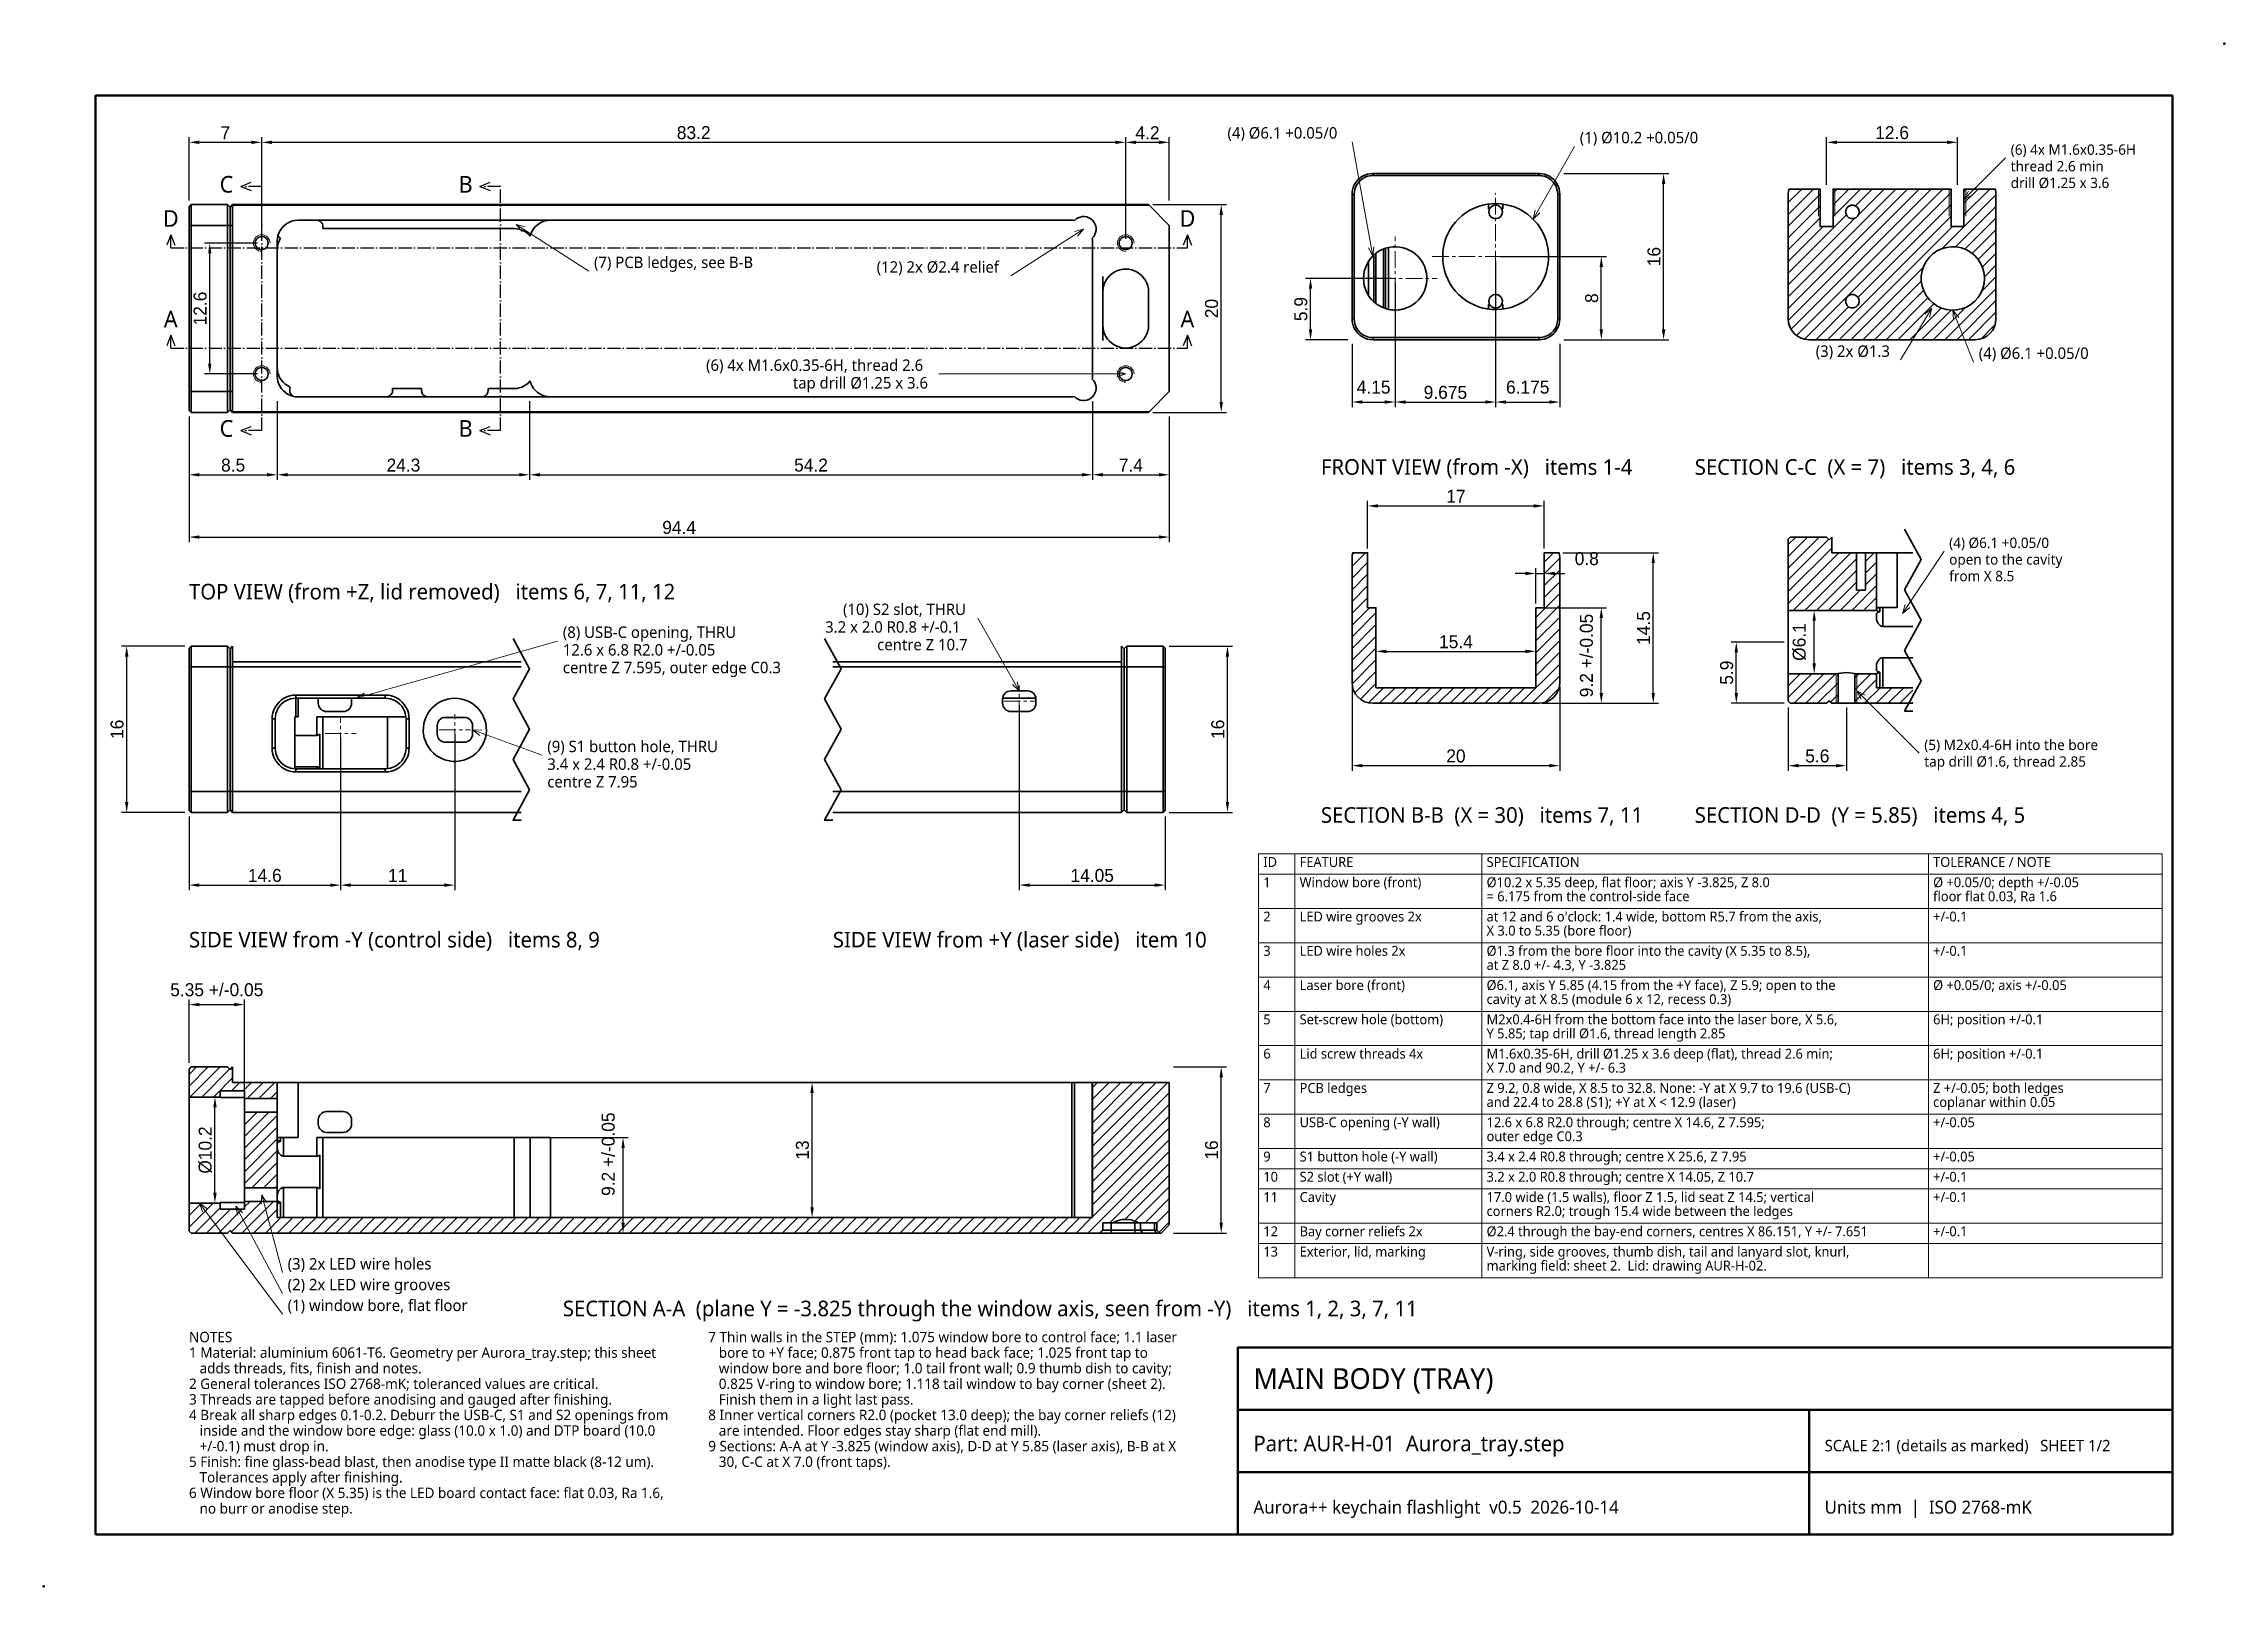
# Model space of a CAD drawing. Header units: millimetres. Extents: x 0 to 420, y 0 to 297.
import ezdxf

# ---------------------------------------------------------------- set-up
doc = ezdxf.new("R2010")
doc.units = ezdxf.units.MM
doc.linetypes.add('CENTER', pattern=[5.08, 3.175, -0.635, 0.635, -0.635])
doc.linetypes.add('DASHDOT', pattern=[3.556, 2.54, -0.508, 0, -0.508])
for name, color, linetype, lineweight in [('BORDER', 7, 'Continuous', 50), ('CENTER', 1, 'CENTER', 13), ('CUTLINE', 1, 'DASHDOT', 25), ('DIM', 5, 'Continuous', 13), ('HATCH', 8, 'Continuous', 9), ('TABLE', 7, 'Continuous', 18), ('TEXT', 7, 'Continuous', 18), ('VISIBLE', 7, 'Continuous', 35)]:
    doc.layers.add(name, color=color, linetype=linetype, lineweight=lineweight)
doc.styles.add('OpenSans', font='OpenSans-Regular.ttf')
doc.dimstyles.new('AUR', dxfattribs={"dimtxt": 2.5, "dimasz": 2, "dimexe": 1, "dimexo": 0.8, "dimgap": 0.6, "dimtad": 1, "dimdec": 3, "dimlfac": 0.5, "dimdsep": 46, "dimcen": 2.5, "dimclrd": 5, "dimclre": 5, "dimclrt": 7, "dimazin": 3, "dimtfac": 1, "dimtmove": 0, "dimatfit": 3})

msp = doc.modelspace()

# ---------------------------------------------------------------- texts
at = {"layer": 'TEXT', "style": 'OpenSans'}
for s, height, p in [('(4) Ø6.1 +0.05/0', 2.2, (228.0038, 278.7134)), ('(1) Ø10.2 +0.05/0', 2.2, (295.8625, 277.8125)), ('(6) 4x M1.6x0.35-6H', 2, (378.85, 275.6)), ('thread 2.6 min', 2, (378.85, 272.4)), ('C', 3.2, (33.9008, 268.316)), ('B', 3.2, (79.9254, 268.316)), ('drill Ø1.25 x 3.6', 2, (378.85, 269.2)), ('D', 3.2, (22.9793, 261.736)), ('D', 3.2, (218.7793, 261.736)), ('(7) PCB ledges, see B-B', 2.2, (106, 253.8)), ('(12) 2x Ø2.4 relief', 2.2, (160.4369, 252.9029)), ('A', 3.2, (23.1497, 242.386)), ('A', 3.2, (218.9497, 242.386)), ('(6) 4x M1.6x0.35-6H, thread 2.6', 2.2, (127.5783, 234)), ('(3) 2x Ø1.3', 2.2, (341.2942, 236.7)), ('(4) Ø6.1 +0.05/0', 2.2, (372.7, 236.3)), ('tap drill Ø1.25 x 3.6', 2.2, (144.2956, 230.6)), ('C', 3.2, (33.9008, 221.316)), ('B', 3.2, (79.9254, 221.316)), ('FRONT VIEW (from -X)   items 1-4', 3, (246, 214)), ('SECTION C-C  (X = 7)   items 3, 4, 6', 3, (318, 214)), ('(4) Ø6.1 +0.05/0', 2, (367, 199.9)), ('open to the cavity', 2, (367, 196.7)), ('TOP VIEW (from +Z, lid removed)   items 6, 7, 11, 12', 3, (28, 190)), ('from X 8.5', 2, (367, 193.5)), ('(10) S2 slot, THRU', 2.2, (153.9603, 187)), ('(8) USB-C opening, THRU', 2.2, (100, 182.59)), ('3.2 x 2.0 R0.8 +/-0.1', 2.2, (150.5255, 183.6)), ('12.6 x 6.8 R2.0 +/-0.05', 2.2, (100, 179.19)), ('centre Z 10.7', 2.2, (160.5382, 180.2)), ('centre Z 7.595, outer edge C0.3', 2.2, (100, 175.79)), ('(9) S1 button hole, THRU', 2.2, (97, 160.6)), ('tap drill Ø1.6, thread 2.85', 2, (362.2, 157.8)), ('(5) M2x0.4-6H into the bore', 2, (362.2, 161)), ('3.4 x 2.4 R0.8 +/-0.05', 2.2, (97, 157.2)), ('centre Z 7.95', 2.2, (97, 153.8)), ('SECTION B-B  (X = 30)   items 7, 11', 3, (246, 147)), ('SECTION D-D  (Y = 5.85)   items 4, 5', 3, (318, 147)), ('ID', 1.9, (234.9, 138.5)), ('FEATURE', 1.9, (241.9, 138.5)), ('SPECIFICATION', 1.9, (277.9, 138.5)), ('TOLERANCE / NOTE', 1.9, (363.9, 138.5)), ('1', 1.9, (234.9, 134.6)), ('Window bore (front)', 1.9, (241.9, 134.6)), ('Ø10.2 x 5.35 deep, flat floor; axis Y -3.825, Z 8.0', 1.9, (277.9, 134.6)), ('Ø +0.05/0; depth +/-0.05', 1.9, (363.9, 134.6)), ('= 6.175 from the control-side face', 1.9, (277.9, 131.9)), ('floor flat 0.03, Ra 1.6', 1.9, (363.9, 131.9)), ('SIDE VIEW from -Y (control side)   items 8, 9', 3, (28, 123)), ('SIDE VIEW from +Y (laser side)   item 10', 3, (152, 123)), ('2', 1.9, (234.9, 128)), ('LED wire grooves 2x', 1.9, (241.9, 128)), ('X 3.0 to 5.35 (bore floor)', 1.9, (277.9, 125.3)), ("at 12 and 6 o'clock: 1.4 wide, bottom R5.7 from the axis,", 1.9, (277.9, 128)), ('+/-0.1', 1.9, (363.9, 128)), ('3', 1.9, (234.9, 121.4)), ('LED wire holes 2x', 1.9, (241.9, 121.4)), ('Ø1.3 from the bore floor into the cavity (X 5.35 to 8.5),', 1.9, (277.9, 121.4)), ('+/-0.1', 1.9, (363.9, 121.4)), ('at Z 8.0 +/- 4.3, Y -3.825', 1.9, (277.9, 118.7)), ('4', 1.9, (234.9, 114.8)), ('Laser bore (front)', 1.9, (241.9, 114.8)), ('cavity at X 8.5 (module 6 x 12, recess 0.3)', 1.9, (277.9, 112.1)), ('Ø6.1, axis Y 5.85 (4.15 from the +Y face), Z 5.9; open to the', 1.9, (277.9, 114.8)), ('Ø +0.05/0; axis +/-0.05', 1.9, (363.9, 114.8)), ('5', 1.9, (234.9, 108.2)), ('Set-screw hole (bottom)', 1.9, (241.9, 108.2)), ('M2x0.4-6H from the bottom face into the laser bore, X 5.6,', 1.9, (277.9, 108.2)), ('6H; position +/-0.1', 1.9, (363.9, 108.2)), ('Y 5.85; tap drill Ø1.6, thread length 2.85', 1.9, (277.9, 105.5)), ('6', 1.9, (234.9, 101.6)), ('Lid screw threads 4x', 1.9, (241.9, 101.6)), ('X 7.0 and 90.2, Y +/- 6.3', 1.9, (277.9, 98.9)), ('M1.6x0.35-6H, drill Ø1.25 x 3.6 deep (flat), thread 2.6 min;', 1.9, (277.9, 101.6)), ('6H; position +/-0.1', 1.9, (363.9, 101.6)), ('7', 1.9, (234.9, 95)), ('PCB ledges', 1.9, (241.9, 95)), ('Z 9.2, 0.8 wide, X 8.5 to 32.8. None: -Y at X 9.7 to 19.6 (USB-C)', 1.9, (277.9, 95)), ('Z +/-0.05; both ledges', 1.9, (363.9, 95)), ('and 22.4 to 28.8 (S1); +Y at X < 12.9 (laser)', 1.9, (277.9, 92.3)), ('coplanar within 0.05', 1.9, (363.9, 92.3)), ('8', 1.9, (234.9, 88.4)), ('USB-C opening (-Y wall)', 1.9, (241.9, 88.4)), ('12.6 x 6.8 R2.0 through; centre X 14.6, Z 7.595;', 1.9, (277.9, 88.4)), ('+/-0.05', 1.9, (363.9, 88.4)), ('outer edge C0.3', 1.9, (277.9, 85.7)), ('9', 1.9, (234.9, 81.8)), ('10', 1.9, (234.9, 77.9)), ('S1 button hole (-Y wall)', 1.9, (241.9, 81.8)), ('S2 slot (+Y wall)', 1.9, (241.9, 77.9)), ('3.4 x 2.4 R0.8 through; centre X 25.6, Z 7.95', 1.9, (277.9, 81.8)), ('3.2 x 2.0 R0.8 through; centre X 14.05, Z 10.7', 1.9, (277.9, 77.9)), ('+/-0.05', 1.9, (363.9, 81.8)), ('+/-0.1', 1.9, (363.9, 77.9)), ('11', 1.9, (234.9, 74)), ('Cavity', 1.9, (241.9, 74)), ('17.0 wide (1.5 walls), floor Z 1.5, lid seat Z 14.5; vertical', 1.9, (277.9, 74)), ('+/-0.1', 1.9, (363.9, 74)), ('corners R2.0; trough 15.4 wide between the ledges', 1.9, (277.9, 71.3)), ('12', 1.9, (234.9, 67.4)), ('Bay corner reliefs 2x', 1.9, (241.9, 67.4)), ('Ø2.4 through the bay-end corners, centres X 86.151, Y +/- 7.651', 1.9, (277.9, 67.4)), ('+/-0.1', 1.9, (363.9, 67.4)), ('(3) 2x LED wire holes', 2.2, (47, 61)), ('13', 1.9, (234.9, 63.5)), ('Exterior, lid, marking', 1.9, (241.9, 63.5)), ('V-ring, side grooves, thumb dish, tail and lanyard slot, knurl,', 1.9, (277.9, 63.5)), ('(2) 2x LED wire grooves', 2.2, (47, 57)), ('marking field: sheet 2.  Lid: drawing AUR-H-02.', 1.9, (277.9, 60.8)), ('(1) window bore, flat floor', 2.2, (47, 53)), ('SECTION A-A  (plane Y = -3.825 through the window axis, seen from -Y)   items 1, 2, 3, 7, 11', 3, (100, 52)), ('NOTES', 2, (28, 47)), ('7 Thin walls in the STEP (mm): 1.075 window bore to control face; 1.1 laser', 2, (128, 47)), ('1 Material: aluminium 6061-T6. Geometry per Aurora_tray.step; this sheet', 2, (28, 44)), ('   adds threads, fits, finish and notes.', 2, (28, 41)), ('   window bore and bore floor; 1.0 tail front wall; 0.9 thumb dish to cavity;', 2, (128, 41)), ('   bore to +Y face; 0.875 front tap to head back face; 1.025 front tap to', 2, (128, 44)), ('MAIN BODY (TRAY)', 4, (233, 38)), ('2 General tolerances ISO 2768-mK; toleranced values are critical.', 2, (28, 38)), ('   0.825 V-ring to window bore; 1.118 tail window to bay corner (sheet 2).', 2, (128, 38)), ('4 Break all sharp edges 0.1-0.2. Deburr the USB-C, S1 and S2 openings from', 2, (28, 32)), ('3 Threads are tapped before anodising and gauged after finishing.', 2, (28, 35)), ('8 Inner vertical corners R2.0 (pocket 13.0 deep); the bay corner reliefs (12)', 2, (128, 32)), ('   Finish them in a light last pass.', 2, (128, 35)), ('   inside and the window bore edge: glass (10.0 x 1.0) and DTP board (10.0', 2, (28, 29)), ('   are intended. Floor edges stay sharp (flat end mill).', 2, (128, 29)), ('   +/-0.1) must drop in.', 2, (28, 26)), ('9 Sections: A-A at Y -3.825 (window axis), D-D at Y 5.85 (laser axis), B-B at X', 2, (128, 26)), ('Part: AUR-H-01  Aurora_tray.step', 3, (233, 26)), ('SCALE 2:1 (details as marked)   SHEET 1/2', 2.2, (343, 26)), ('5 Finish: fine glass-bead blast, then anodise type II matte black (8-12 um).', 2, (28, 23)), ('   Tolerances apply after finishing.', 2, (28, 20)), ('   30, C-C at X 7.0 (front taps).', 2, (128, 23)), ('6 Window bore floor (X 5.35) is the LED board contact face: flat 0.03, Ra 1.6,', 2, (28, 17)), ('   no burr or anodise step.', 2, (28, 14)), ('Aurora++ keychain flashlight  v0.5  2026-10-14', 2.5, (233, 14)), ('Units mm  |  ISO 2768-mK', 2.5, (343, 14))]:
    msp.add_text(s, height=height, dxfattribs=at).set_placement(p)

# ---------------------------------------------------------------- dimensions: what is measured, and where the dimension line sits
at = {"layer": 'DIM'}
for base, p1, p2 in [((28, 278), (28, 266), (42, 258.6)), ((42, 278), (42, 258.6), (208.4, 258.6)), ((208.4, 278), (208.4, 258.6), (216.8, 266)), ((343.4, 278), (343.4, 269), (368.6, 269)), ((260.3, 228), (260.3, 251.8), (279.65, 256)), ((279.65, 228), (279.65, 256), (292, 240)), ((252, 228), (252, 240), (260.3, 251.8)), ((28, 214), (28, 226), (45, 229)), ((45, 214), (45, 229), (93.6, 229)), ((93.6, 214), (93.6, 229), (202, 229)), ((202, 214), (202, 229), (216.8, 226)), ((28, 202), (28, 226), (216.8, 226)), ((255, 208), (255, 199), (289, 199)), ((256.6, 180), (256.6, 180), (287.4, 180)), ((252, 158), (252, 174), (292, 174)), ((187.9, 135), (187.9, 170.4), (216, 149)), ((336, 158), (336, 170), (347.2, 170)), ((28, 135), (28, 149), (57.2, 164.19)), ((57.2, 135), (57.2, 164.19), (79.2, 164.9))]:
    msp.add_linear_dim(base=base, p1=p1, p2=p2, dimstyle='AUR', dxfattribs=at).render()
for base, p1, p2 in [((312, 240), (292, 240), (292, 272)), ((226.8, 226), (212.8, 226), (212.8, 266)), ((32, 233.4), (42, 233.4), (42, 258.6)), ((300, 240), (292, 240), (279.65, 256)), ((244, 240), (252, 240), (260.3, 251.8)), ((310, 170), (288, 170), (291.8, 199)), ((16, 149), (28, 149), (28, 181)), ((228, 149), (216, 149), (216, 181)), ((326, 170), (336, 170), (336, 181.8)), ((148, 71), (148, 71), (148, 97)), ((226.8, 68), (216.8, 68), (216.8, 100))]:
    msp.add_linear_dim(base=base, p1=p1, p2=p2, angle=90, dimstyle='AUR', dxfattribs=at).render()
msp.add_linear_dim(base=(287.4, 195), p1=(287.4, 188.4), p2=(289, 188.4), location=(297.2, 197.85), dimstyle='AUR', override={"dimtmove": 2}, dxfattribs=at).render()
for base, p1, p2, text in [((300, 170), (287.8, 170), (287.8, 188.4), '<> +/-0.05'), ((341, 175.7), (341, 175.7), (341, 187.9), '%%c<>'), ((33, 73.8), (33, 73.8), (33, 94.2), '%%c<>')]:
    msp.add_linear_dim(base=base, p1=p1, p2=p2, angle=90, text=text, dimstyle='AUR', dxfattribs=at).render()
msp.add_linear_dim(base=(28, 112), p1=(28, 100), p2=(38.7, 94.2), text='<> +/-0.05', dimstyle='AUR', dxfattribs=at).render()
msp.add_linear_dim(base=(111.6, 68), p1=(93.6, 68), p2=(93.6, 86.4), angle=90, location=(108.75, 83.2), text='<> +/-0.05', dimstyle='AUR', override={"dimtmove": 2}, dxfattribs=at).render()

# ---------------------------------------------------------------- linework, layer by layer
at = {"layer": 'BORDER'}
for p, q in [((230, 34), (410, 34)), ((340, 10), (340, 34)), ((230, 22), (410, 22))]:
    msp.add_line(p, q, dxfattribs=at)
for points in [[(10, 10), (410, 10), (410, 287), (10, 287)], [(230, 10), (410, 10), (410, 46), (230, 46)]]:
    msp.add_lwpolyline(points, close=True, dxfattribs=at)
for p in [(420, 297), (0, 0)]:
    msp.add_point(p, dxfattribs=at)
at = {"layer": 'CENTER'}
for p, q in [((279.65, 243.8), (279.65, 268.2)), ((260.3, 243.7), (260.3, 259.9)), ((267.45, 256), (291.85, 256)), ((252.2, 251.8), (268.4, 251.8)), ((187.9, 167.4), (187.9, 173.4)), ((184.9, 170.4), (190.9, 170.4)), ((54.2, 164.19), (60.2, 164.19)), ((57.2, 161.19), (57.2, 167.19)), ((76.2, 164.9), (82.2, 164.9)), ((79.2, 161.9), (79.2, 167.9))]:
    msp.add_line(p, q, dxfattribs=at)
at = {"layer": 'CUTLINE'}
for p, q in [((38, 269.5), (40, 270.3)), ((42, 269.5), (38, 269.5)), ((38, 269.5), (40, 268.7)), ((42, 222.5), (42, 269.5)), ((84, 269.5), (86, 270.3)), ((88, 269.5), (84, 269.5)), ((84, 269.5), (86, 268.7)), ((88, 222.5), (88, 269.5)), ((24.5, 260.2), (23.7, 258.2)), ((24.5, 257.7), (24.5, 260.2)), ((24.5, 260.2), (25.3, 258.2)), ((24.5, 257.7), (220.3, 257.7)), ((220.3, 260.2), (219.5, 258.2)), ((220.3, 257.7), (220.3, 260.2)), ((220.3, 260.2), (221.1, 258.2)), ((24.5, 240.85), (23.7, 238.85)), ((24.5, 238.35), (24.5, 240.85)), ((24.5, 240.85), (25.3, 238.85)), ((220.3, 240.85), (219.5, 238.85)), ((220.3, 238.35), (220.3, 240.85)), ((220.3, 240.85), (221.1, 238.85)), ((24.5, 238.35), (220.3, 238.35)), ((38, 222.5), (40, 223.3)), ((84, 222.5), (86, 223.3)), ((42, 222.5), (38, 222.5)), ((38, 222.5), (40, 221.7)), ((88, 222.5), (84, 222.5)), ((84, 222.5), (86, 221.7))]:
    msp.add_line(p, q, dxfattribs=at)
at = {"layer": 'DIM'}
for p, q in [((255.9866, 256.1134), (251.9866, 278.1134)), ((286.8625, 263.2125), (294.8625, 277.2125)), ((369.85, 267), (377.85, 275)), ((286.8625, 263.2125), (287.2538, 264.9694)), ((369.85, 267), (370.6898, 268.5921)), ((369.85, 267), (371.4421, 267.8398)), ((91, 262.2), (105, 253.2)), ((91, 262.2), (92.1588, 260.8227)), ((91, 262.2), (92.7341, 261.7176)), ((200.3029, 261.3029), (186.3029, 252.3029)), ((200.3029, 261.3029), (198.5688, 260.8205)), ((200.3029, 261.3029), (199.1441, 259.9256)), ((286.8625, 263.2125), (288.1775, 264.4416)), ((255.9866, 256.1134), (255.1557, 257.7101)), ((255.9866, 256.1134), (256.2024, 257.9004)), ((363.65, 246.1), (357.65, 236.1)), ((363.65, 246.1), (362.3091, 244.8991)), ((363.65, 246.1), (363.2214, 244.3518)), ((367.7, 245.7), (371.7, 235.7)), ((367.7, 245.7), (367.8448, 243.9058)), ((367.7, 245.7), (368.8325, 244.3009)), ((208.4, 233.4), (172.4, 233.4)), ((208.4, 233.4), (206.6804, 233.9319)), ((208.4, 233.4), (206.6804, 232.8681)), ((358, 187.3), (366, 199.3)), ((358, 187.3), (358.5113, 189.0259)), ((187.9, 172.4), (179.9, 186.4)), ((358, 187.3), (359.3965, 188.4357)), ((60.2, 170.99), (99, 181.99)), ((187.9, 172.4), (186.585, 173.6291)), ((187.9, 172.4), (187.5087, 174.157)), ((349.2, 172.4), (361.2, 160.4)), ((349.2, 172.4), (350.0398, 170.8079)), ((349.2, 172.4), (350.7921, 171.5602)), ((60.2, 170.99), (61.7093, 171.9708)), ((60.2, 170.99), (61.9995, 170.9473)), ((82.6, 164.9), (96, 160)), ((82.6, 164.9), (84.0323, 163.8099)), ((82.6, 164.9), (84.3977, 164.809)), ((30, 73.8), (46, 52.4)), ((30, 73.8), (30.6037, 72.1042)), ((30, 73.8), (31.4557, 72.7413)), ((37, 73.2), (46, 56.4)), ((37, 73.2), (37.3431, 71.433)), ((37, 73.2), (38.2809, 71.9354)), ((42, 75.4), (41.9291, 73.6014)), ((42, 75.4), (46, 60.4)), ((42, 75.4), (42.9571, 73.8755))]:
    msp.add_line(p, q, dxfattribs=at)
at = {"layer": 'HATCH'}
for p, q in [((336, 246.0215), (358.9785, 269)), ((336, 248.2843), (356.7157, 269)), ((336, 264.1235), (340.8765, 269)), ((336, 266.3862), (338.6138, 269)), ((336.0216, 243.7804), (361.2412, 269)), ((336.0738, 268.7228), (336.3511, 269)), ((336.5374, 242.0335), (363.504, 269)), ((337.5927, 240.826), (365.7667, 269)), ((341.8, 269), (341.8, 263.8)), ((344.65, 263.7225), (349.9275, 269)), ((344.65, 265.9852), (347.6648, 269)), ((344.65, 268.248), (345.402, 269)), ((345, 269), (345, 263.8)), ((348.9385, 265.7482), (352.1902, 269)), ((349.5214, 264.0684), (354.453, 269)), ((367, 269), (367, 263.8)), ((369.85, 264.0323), (374.8177, 269)), ((369.85, 266.2951), (372.5549, 269)), ((369.85, 268.5578), (370.2922, 269)), ((370.2, 269), (370.2, 263.8)), ((336, 261.8607), (342.15, 268.0107)), ((336, 259.598), (342.15, 265.748)), ((339.1327, 240.1032), (367.35, 268.3206)), ((349.4125, 248.1203), (367.35, 266.0578)), ((365.6032, 257.5228), (376, 267.9196)), ((368.2078, 257.8647), (376, 265.6569)), ((336, 252.8098), (347.2079, 264.0177)), ((336, 257.3352), (342.15, 263.4852)), ((336, 250.547), (348.8855, 263.4325)), ((336, 255.0725), (342.7275, 261.8)), ((343.5549, 240), (367.35, 263.7951)), ((345.8177, 240), (367.6177, 261.8)), ((370.0264, 257.4205), (376, 263.3941)), ((371.4535, 256.5848), (376, 261.1314)), ((372.5841, 255.4527), (376, 258.8686)), ((373.3784, 253.9843), (376, 256.6059)), ((348.0804, 240), (361.9963, 253.9159)), ((373.262, 249.3424), (376, 252.0804)), ((373.7744, 252.1175), (376, 254.3431)), ((350.3431, 240), (361.6243, 251.2812)), ((352.6059, 240), (362.0698, 249.4639)), ((354.8686, 240), (362.9151, 248.0464)), ((366.1823, 240), (376, 249.8177)), ((341.2922, 240), (347.6273, 246.3351)), ((357.1314, 240), (364.0576, 246.9262)), ((359.3941, 240), (365.5054, 246.1113)), ((361.6569, 240), (367.3718, 245.715)), ((363.9196, 240), (370.1435, 246.2239)), ((368.4451, 240), (376, 247.5549)), ((370.7078, 240), (376, 245.2922)), ((373.1637, 240.1931), (375.8069, 242.8363)), ((336, 196.0215), (341.9785, 202)), ((336, 198.2843), (339.7157, 202)), ((336, 200.547), (337.453, 202)), ((252, 196.3862), (254.6138, 199)), ((252.0738, 198.7228), (252.3511, 199)), ((289, 197.1823), (290.8177, 199)), ((289, 194.9196), (292, 197.9196)), ((336, 193.7588), (343.8206, 201.5794)), ((336, 191.496), (344.4, 199.896)), ((336, 189.2333), (345.7667, 199)), ((336.9294, 187.9), (348.0294, 199)), ((339.1922, 187.9), (349.1325, 197.8404)), ((350.8675, 197.3125), (352.5549, 199)), ((252, 194.1235), (255, 197.1235)), ((252, 191.8607), (255, 194.8607)), ((289, 192.6569), (292, 195.6569)), ((289, 190.3941), (292, 193.3941)), ((341.4549, 187.9), (349.1325, 195.5776)), ((343.7177, 187.9), (349.1325, 193.3149)), ((350.8675, 195.0498), (353, 197.1823)), ((350.8675, 192.7871), (353, 194.9196)), ((252, 189.598), (255, 192.598)), ((252, 187.3352), (255, 190.3352)), ((287.4, 186.5314), (292, 191.1314)), ((345.9804, 187.9), (349.8804, 191.8)), ((348.2431, 187.9), (353, 192.6569)), ((350.5059, 187.9), (353, 190.3941)), ((252, 185.0725), (255.3275, 188.4)), ((252, 182.8098), (256.6, 187.4098)), ((252, 180.547), (256.6, 185.147)), ((287.4, 184.2686), (292, 188.8686)), ((287.4, 182.0059), (292, 186.6059)), ((352.7686, 187.9), (353.0113, 188.1426)), ((252, 178.2843), (256.6, 182.8843)), ((252, 176.0215), (256.6, 180.6215)), ((287.4, 179.7431), (292, 184.3431)), ((287.4, 177.4804), (292, 182.0804)), ((252.0216, 173.7804), (256.6, 178.3588)), ((284.4451, 170), (292, 177.5549)), ((287.4, 175.2177), (292, 179.8177)), ((252.5374, 172.0335), (256.6, 176.096)), ((253.5927, 170.826), (256.6, 173.8333)), ((255.1327, 170.1032), (258.0294, 173)), ((257.2922, 170), (260.2922, 173)), ((259.5549, 170), (262.5549, 173)), ((261.8177, 170), (264.8177, 173)), ((264.0804, 170), (267.0804, 173)), ((266.3431, 170), (269.3431, 173)), ((268.6059, 170), (271.6059, 173)), ((270.8686, 170), (273.8686, 173)), ((273.1314, 170), (276.1314, 173)), ((275.3941, 170), (278.3941, 173)), ((277.6569, 170), (280.6569, 173)), ((279.9196, 170), (282.9196, 173)), ((282.1823, 170), (285.1823, 173)), ((286.7078, 170), (292, 175.2922)), ((289.1637, 170.1931), (291.8069, 172.8363)), ((336, 171.1314), (340.5686, 175.7)), ((336, 173.3941), (338.3059, 175.7)), ((336, 175.6569), (336.0431, 175.7)), ((337.1314, 170), (342.8314, 175.7)), ((339.3941, 170), (345.0941, 175.7)), ((341.6569, 170), (345.6, 173.9431)), ((345.2, 170), (345.2, 175.7)), ((348.8, 172.6177), (351.8823, 175.7)), ((348.8, 174.8804), (349.6196, 175.7)), ((348.8, 170.3549), (353.0113, 174.5662)), ((349.2, 170), (349.2, 175.7)), ((350.7078, 170), (353.7078, 173)), ((352.9706, 170), (355.9706, 173)), ((355.2333, 170), (358.2333, 173)), ((357.496, 170), (360, 172.504)), ((344.1598, 170.2402), (345.6, 171.6804)), ((359.7588, 170), (360, 170.2412)), ((28, 96.2843), (31.7157, 100)), ((28, 98.547), (29.453, 100)), ((28.1785, 94.2), (33.9785, 100)), ((30.4412, 94.2), (35.8206, 99.5794)), ((32.704, 94.2), (36.4, 97.896)), ((36.1667, 95.4), (37.7667, 97)), ((38.4294, 95.4), (40.0294, 97)), ((39.1922, 93.9), (42.2922, 97)), ((41.4549, 93.9), (44.5549, 97)), ((202, 82.4767), (216.5233, 97)), ((202, 84.7395), (214.2605, 97)), ((202, 87.0022), (211.9978, 97)), ((202, 89.2649), (209.7351, 97)), ((202, 91.5277), (207.4723, 97)), ((202, 93.7904), (205.2096, 97)), ((202, 96.0532), (202.9468, 97)), ((43.7177, 93.9), (45, 95.1823)), ((202, 80.214), (216.8, 95.014)), ((202, 77.9512), (216.8, 92.7512)), ((38.7, 86.6196), (43.3804, 91.3)), ((38.7, 88.8823), (41.1177, 91.3)), ((38.7, 91.1451), (38.8549, 91.3)), ((38.7, 84.3569), (45, 90.6569)), ((38.7, 82.0941), (45, 88.3941)), ((202, 75.6885), (216.8, 90.4885)), ((202, 73.4257), (216.8, 88.2257)), ((38.7, 79.8314), (45, 86.1314)), ((202, 71.163), (216.8, 85.963)), ((38.7, 77.5686), (45, 83.8686)), ((40.0941, 76.7), (45, 81.6059)), ((201.0997, 68), (216.8, 83.7003)), ((205.3625, 70), (216.8, 81.4375)), ((42.3569, 76.7), (45, 79.3431)), ((44.6196, 76.7), (45, 77.0804)), ((208.2663, 70.6411), (216.8, 79.1748)), ((210.1894, 70.3014), (216.8, 76.912)), ((28, 69.1314), (32.6686, 73.8)), ((28, 71.3941), (30.4059, 73.8)), ((28, 73.6569), (28.1431, 73.8)), ((29.1314, 68), (34, 72.8686)), ((31.3941, 68), (35.9941, 72.6)), ((33.6569, 68), (38.2569, 72.6)), ((36.1598, 68.2402), (42.0196, 74.1)), ((38.1823, 68), (44.2823, 74.1)), ((38.72, 73.0631), (39.7569, 74.1)), ((40.4451, 68), (45, 72.5549)), ((212.1507, 70), (216.8, 74.6493)), ((214.4, 69.9866), (216.8, 72.3866)), ((42.7078, 68), (45.7078, 71)), ((44.9706, 68), (47.9706, 71)), ((47.2333, 68), (50.2333, 71)), ((49.496, 68), (52.496, 71)), ((51.7588, 68), (54.7588, 71)), ((54.0215, 68), (57.0215, 71)), ((56.2843, 68), (59.2843, 71)), ((58.547, 68), (61.547, 71)), ((60.8098, 68), (63.8098, 71)), ((63.0725, 68), (66.0725, 71)), ((65.3352, 68), (68.3352, 71)), ((67.598, 68), (70.598, 71)), ((69.8607, 68), (72.8607, 71)), ((72.1235, 68), (75.1235, 71)), ((74.3862, 68), (77.3862, 71)), ((76.6489, 68), (79.6489, 71)), ((78.9117, 68), (81.9117, 71)), ((81.1744, 68), (84.1744, 71)), ((83.4372, 68), (86.4372, 71)), ((85.6999, 68), (88.6999, 71)), ((87.9627, 68), (90.9627, 71)), ((90.2254, 68), (93.2254, 71)), ((92.4881, 68), (95.4881, 71)), ((94.7509, 68), (97.7509, 71)), ((97.0136, 68), (100.0136, 71)), ((99.2764, 68), (102.2764, 71)), ((101.5391, 68), (104.5391, 71)), ((103.8018, 68), (106.8018, 71)), ((106.0646, 68), (109.0646, 71)), ((108.3273, 68), (111.3273, 71)), ((110.5901, 68), (113.5901, 71)), ((112.8528, 68), (115.8528, 71)), ((115.1156, 68), (118.1156, 71)), ((117.3783, 68), (120.3783, 71)), ((119.641, 68), (122.641, 71)), ((121.9038, 68), (124.9038, 71)), ((124.1665, 68), (127.1665, 71)), ((126.4293, 68), (129.4293, 71)), ((128.692, 68), (131.692, 71)), ((130.9547, 68), (133.9547, 71)), ((133.2175, 68), (136.2175, 71)), ((135.4802, 68), (138.4802, 71)), ((137.743, 68), (140.743, 71)), ((140.0057, 68), (143.0057, 71)), ((142.2685, 68), (145.2685, 71)), ((144.5312, 68), (147.5312, 71)), ((146.7939, 68), (149.7939, 71)), ((149.0567, 68), (152.0567, 71)), ((151.3194, 68), (154.3194, 71)), ((153.5822, 68), (156.5822, 71)), ((155.8449, 68), (158.8449, 71)), ((158.1076, 68), (161.1076, 71)), ((160.3704, 68), (163.3704, 71)), ((162.6331, 68), (165.6331, 71)), ((164.8959, 68), (167.8959, 71)), ((167.1586, 68), (170.1586, 71)), ((169.4214, 68), (172.4214, 71)), ((171.6841, 68), (174.6841, 71)), ((173.9468, 68), (176.9468, 71)), ((176.2096, 68), (179.2096, 71)), ((178.4723, 68), (181.4723, 71)), ((180.7351, 68), (183.7351, 71)), ((182.9978, 68), (185.9978, 71)), ((185.2605, 68), (188.2605, 71)), ((187.5233, 68), (190.5233, 71)), ((189.786, 68), (192.786, 71)), ((192.0488, 68), (195.0488, 71)), ((194.3115, 68), (197.3115, 71)), ((196.5743, 68), (199.5743, 71)), ((198.837, 68), (201.837, 71)), ((203.3625, 68), (204, 68.6375)), ((214.8381, 68.1619), (216.8, 70.1238))]:
    msp.add_line(p, q, dxfattribs=at)
for centre in [(42, 258.6), (208.4, 258.6), (42, 233.4), (208.4, 233.4)]:
    msp.add_arc(centre, 1.6, 0, 270, dxfattribs=at)
at = {"layer": 'TABLE'}
for p, q in [((234, 141), (408, 141)), ((234, 141), (234, 59.4)), ((241, 141), (241, 59.4)), ((277, 141), (277, 59.4)), ((363, 141), (363, 59.4)), ((408, 141), (408, 59.4)), ((234, 137.1), (408, 137.1)), ((234, 130.5), (408, 130.5)), ((234, 123.9), (408, 123.9)), ((234, 117.3), (408, 117.3)), ((234, 110.7), (408, 110.7)), ((234, 104.1), (408, 104.1)), ((234, 97.5), (408, 97.5)), ((234, 90.9), (408, 90.9)), ((234, 84.3), (408, 84.3)), ((234, 80.4), (408, 80.4)), ((234, 76.5), (408, 76.5)), ((234, 69.9), (408, 69.9)), ((234, 66), (408, 66)), ((234, 59.4), (408, 59.4))]:
    msp.add_line(p, q, dxfattribs=at)
at = {"layer": 'VISIBLE'}
for points in [[(252, 268), (252.0342, 268.5221), (252.1363, 269.0353), (252.3045, 269.5307), (252.5359, 270), (252.8266, 270.435), (253.1716, 270.8284), (253.565, 271.1734), (254, 271.4641), (254.4693, 271.6955), (254.9647, 271.8637), (255.4779, 271.9658), (256, 272)], [(252.4, 268), (252.4366, 268.5123), (252.5458, 269.0142), (252.7253, 269.4955), (252.9715, 269.9463), (253.2793, 270.3575), (253.6425, 270.7207), (254.0537, 271.0285), (254.5045, 271.2747), (254.9858, 271.4542), (255.4877, 271.5634), (256, 271.6)], [(256, 272), (288, 272)], [(256, 272), (256, 271.6)], [(256, 271.6), (288, 271.6)], [(288, 272), (288.5221, 271.9658), (289.0353, 271.8637), (289.5307, 271.6955), (290, 271.4641), (290.435, 271.1734), (290.8284, 270.8284), (291.1734, 270.435), (291.4641, 270), (291.6955, 269.5307), (291.8637, 269.0353), (291.9658, 268.5221), (292, 268)], [(288, 272), (288, 271.6)], [(288, 271.6), (288.5123, 271.5634), (289.0142, 271.4542), (289.4955, 271.2747), (289.9463, 271.0285), (290.3575, 270.7207), (290.7207, 270.3575), (291.0285, 269.9463), (291.2747, 269.4955), (291.4542, 269.0142), (291.5634, 268.5123), (291.6, 268)], [(336, 244), (336.0769, 243.2196), (336.3045, 242.4693), (336.6741, 241.7777), (337.1716, 241.1716), (337.7777, 240.6741), (338.4693, 240.3045), (339.2196, 240.0769), (340, 240), (372, 240), (372.7804, 240.0769), (373.5307, 240.3045), (374.2223, 240.6741), (374.8284, 241.1716), (375.3259, 241.7777), (375.6955, 242.4693), (375.9231, 243.2196), (376, 244), (376, 268), (375.9681, 268.504), (375.873, 269), (369.85, 269), (369.85, 261.8), (367.35, 261.8), (367.35, 269), (344.65, 269), (344.65, 261.8), (342.15, 261.8), (342.15, 269), (336.127, 269), (336.0319, 268.504), (336, 268), (336, 244), (336, 244)], [(28.4, 266), (28, 265.6)], [(28, 265.6), (28, 265.5774), (28, 265.5097), (28, 265.398), (28, 265.2435), (28, 265.0482), (28, 264.8146), (28, 264.5456), (28, 264.2446), (28, 263.9153), (28, 263.562), (28, 263.189), (28, 262.8011), (28, 262.4031), (28, 262)], [(28.4, 266), (35.4, 266)], [(28.4, 266), (28.4, 265.9748), (28.4, 265.8997), (28.4, 265.7755), (28.4, 265.6039), (28.4, 265.3869), (28.4, 265.1273), (28.4, 264.8284), (28.4, 264.494), (28.4, 264.1281), (28.4, 263.7355), (28.4, 263.3211), (28.4, 262.8901), (28.4, 262.4479), (28.4, 262)], [(35.9, 265.5), (35.4, 266)], [(35.4, 266), (35.4, 265.9748), (35.4, 265.8997), (35.4, 265.7755), (35.4, 265.6039), (35.4, 265.3869), (35.4, 265.1273), (35.4, 264.8284), (35.4, 264.494), (35.4, 264.1281), (35.4, 263.7355), (35.4, 263.3211), (35.4, 262.8901), (35.4, 262.4479), (35.4, 262)], [(35.9, 265.5), (36.4, 266)], [(35.9, 265.5), (35.9, 265.478), (35.9, 265.4122), (35.9, 265.3036), (35.9, 265.1534), (35.9, 264.9635), (35.9, 264.7364), (35.9, 264.4749), (35.9, 264.1822), (35.9, 263.8621), (35.9, 263.5186), (35.9, 263.156), (35.9, 262.7788), (35.9, 262.3919), (35.9, 262)], [(36.4, 266), (36.4, 265.9993), (36.4, 265.9974), (36.4, 265.9941), (36.4, 265.9896), (36.4, 265.9837), (36.4, 265.9766), (36.4, 265.9681), (36.4, 265.9584), (36.4, 265.9473), (36.4, 265.935), (36.4, 265.9214), (36.4, 265.9065), (36.4, 265.8904), (36.4, 265.873)], [(36.4, 266), (212.8, 266)], [(36.4, 265.873), (212.927, 265.873)], [(36.4, 265.873), (36.4, 265.7618), (36.4, 265.6173), (36.4, 265.4408), (36.4, 265.2338), (36.4, 264.9981), (36.4, 264.7359), (36.4, 264.4495), (36.4, 264.1413), (36.4, 263.8142), (36.4, 263.4711), (36.4, 263.1149), (36.4, 262.7488), (36.4, 262.376), (36.4, 262)], [(212.927, 265.873), (212.9096, 265.8904), (212.8935, 265.9065), (212.8786, 265.9214), (212.865, 265.935), (212.8527, 265.9473), (212.8416, 265.9584), (212.8319, 265.9681), (212.8234, 265.9766), (212.8163, 265.9837), (212.8104, 265.9896), (212.8059, 265.9941), (212.8026, 265.9974), (212.8007, 265.9993), (212.8, 266)], [(212.927, 265.873), (216.8, 262)], [(252, 244), (252, 268)], [(252, 268), (252.4, 268)], [(252.4, 244), (252.4, 268)], [(269.45, 256), (269.4899, 255.0985), (269.6093, 254.2041), (269.8074, 253.3237), (270.0824, 252.4643), (270.4323, 251.6326), (270.8544, 250.835), (271.3453, 250.0779), (271.9012, 249.3671), (272.5177, 248.7082), (273.1901, 248.1064), (273.913, 247.5663), (274.6808, 247.0923), (275.4875, 246.688), (276.3268, 246.3565), (277.1921, 246.1006), (278.0767, 245.9221), (278.9735, 245.8225), (279.8756, 245.8025), (280.776, 245.8623), (281.6676, 246.0015), (282.5434, 246.219), (283.3965, 246.513), (284.2203, 246.8812), (285.0083, 247.3208), (285.7544, 247.8283), (286.4527, 248.3998), (287.0978, 249.0308), (287.6846, 249.7163), (288.2085, 250.451), (288.6655, 251.2291), (289.0518, 252.0446), (289.3646, 252.891), (289.6014, 253.7617), (289.7603, 254.65), (289.84, 255.5488), (289.84, 256.4512), (289.7603, 257.35), (289.6014, 258.2383), (289.3646, 259.109), (289.0518, 259.9554), (288.6655, 260.7709), (288.2085, 261.549), (287.6846, 262.2837), (287.0978, 262.9692), (286.4527, 263.6002), (285.7544, 264.1717), (285.0083, 264.6792), (284.2203, 265.1188), (283.3965, 265.487), (282.5434, 265.781), (281.6676, 265.9985), (280.776, 266.1377), (279.8756, 266.1975), (278.9735, 266.1775), (278.0767, 266.0779), (277.1921, 265.8994), (276.3268, 265.6435), (275.4875, 265.312), (274.6808, 264.9077), (273.913, 264.4337), (273.1901, 263.8936), (272.5177, 263.2918), (271.9012, 262.6329), (271.3453, 261.9221), (270.8544, 261.165), (270.4323, 260.3674), (270.0824, 259.5357), (269.8074, 258.6763), (269.6093, 257.7959), (269.4899, 256.9015), (269.45, 256)], [(278.25, 265.2), (278.25, 266.1035)], [(278.25, 265.2), (278.4967, 265.2)], [(278.35, 264.6), (278.3877, 264.2892), (278.4986, 263.9964), (278.6763, 263.7386), (278.9105, 263.5308), (279.1876, 263.385), (279.4914, 263.3097), (279.8045, 263.3092), (280.1087, 263.3836), (280.3862, 263.5285), (280.621, 263.7356), (280.7995, 263.9928), (280.9113, 264.2853), (280.95, 264.596), (280.9133, 264.9069), (280.8033, 265.2)], [(278.4967, 265.2), (278.3872, 264.9088), (278.35, 264.6)], [(280.8033, 265.2), (280.6255, 265.4593), (280.3906, 265.6684), (280.1124, 265.815), (279.8072, 265.8905), (279.4928, 265.8905), (279.1876, 265.815), (278.9094, 265.6684), (278.6745, 265.4593), (278.4967, 265.2)], [(280.8033, 265.2), (281.05, 265.2)], [(281.05, 265.2), (281.05, 266.1035)], [(291.6, 268), (291.6, 244)], [(292, 268), (291.6, 268)], [(292, 268), (292, 244)], [(349.65, 264.6), (349.5716, 264.1554), (349.3459, 263.7644), (349, 263.4742), (348.5757, 263.3197), (348.1243, 263.3197), (347.7, 263.4742), (347.3541, 263.7644), (347.1284, 264.1554), (347.05, 264.6), (347.1284, 265.0446), (347.3541, 265.4356), (347.7, 265.7258), (348.1243, 265.8803), (348.5757, 265.8803), (349, 265.7258), (349.3459, 265.4356), (349.5716, 265.0446), (349.65, 264.6), (349.65, 264.6)], [(28, 262), (28, 230)], [(28.4, 262), (28, 262)], [(28.4, 262), (28.4, 230)], [(28.4, 262), (35.4, 262)], [(35.4, 230), (35.4, 262)], [(35.9, 262), (35.4, 262)], [(35.9, 230), (35.9, 262)], [(35.9, 262), (36.4, 262)], [(36.4, 262), (36.4, 230)], [(49, 263), (48.4779, 262.9658), (47.9647, 262.8637), (47.4693, 262.6955), (47, 262.4641), (46.565, 262.1734), (46.1716, 261.8284), (45.8266, 261.435), (45.5359, 261), (45.3045, 260.5307), (45.1363, 260.0353), (45.0342, 259.5221), (45, 259)], [(198, 263), (49, 263)], [(53.2, 262.8392), (52.9189, 262.9569), (52.7627, 262.9889), (52.6, 263)], [(53.8, 261.8), (53.7699, 262.067), (53.6812, 262.3207), (53.5382, 262.5482), (53.3482, 262.7382), (53.1207, 262.8812), (52.867, 262.9699), (52.6, 263)], [(53.8, 261.4), (53.8, 261.8)], [(90.6, 261.4), (53.8, 261.4)], [(93.707, 259.9192), (93.3627, 260.2926), (92.9739, 260.6194), (92.5467, 260.8943), (92.0882, 261.1129), (91.6057, 261.2715), (91.1069, 261.3677), (90.6, 261.4)], [(97.6, 263), (97.066, 262.9642), (96.5416, 262.8574), (96.0361, 262.6816), (95.5587, 262.4399), (95.1177, 262.1366), (94.7212, 261.7772), (94.3763, 261.368), (94.089, 260.9165), (93.8646, 260.4306), (93.707, 259.9192)], [(198.5665, 262.9597), (198.284, 262.9899), (198, 263)], [(198.5665, 262.9597), (198.8856, 263.2397), (199.2491, 263.4592), (199.6456, 263.6112), (200.0626, 263.6909), (200.4872, 263.6959), (200.9059, 263.626), (201.3059, 263.4833), (201.6744, 263.2725), (202, 263), (202.2725, 262.6744), (202.4833, 262.3059), (202.626, 261.9059), (202.6959, 261.4872), (202.6909, 261.0626), (202.6112, 260.6456), (202.4592, 260.2491), (202.2397, 259.8856), (201.9597, 259.5665)], [(216.8, 262), (216.8, 230)], [(43.25, 258.6), (43.2107, 258.2891), (43.0954, 257.9978), (42.9112, 257.7443), (42.6698, 257.5446), (42.3863, 257.4112), (42.0785, 257.3525), (41.7658, 257.3721), (41.4678, 257.469), (41.2032, 257.6369), (40.9887, 257.8653), (40.8378, 258.1398), (40.7599, 258.4433), (40.7599, 258.7567), (40.8378, 259.0602), (40.9887, 259.3347), (41.2032, 259.5631), (41.4678, 259.731), (41.7658, 259.8279), (42.0785, 259.8475), (42.3863, 259.7888), (42.6698, 259.6554), (42.9112, 259.4557), (43.0954, 259.2022), (43.2107, 258.9109), (43.25, 258.6)], [(45.6249, 259.5468), (45.4038, 259.1514), (45.2289, 258.7336), (45.1023, 258.2987), (45.0256, 257.8522), (45, 257.4)], [(45, 233), (45, 259)], [(45.0134, 257.7273), (45, 257.4)], [(45.1379, 260.0414), (45.232, 259.8908), (45.3467, 259.7563), (45.4789, 259.6408), (45.6249, 259.5468)], [(45.1379, 260.0414), (45.2668, 259.8456), (45.4312, 259.6786), (45.6249, 259.5468)], [(45.6249, 259.5468), (45.5815, 259.477)], [(202, 259), (201.9899, 259.284), (201.9597, 259.5665)], [(202, 233), (202, 259)], [(209.65, 258.6), (209.6107, 258.2891), (209.4954, 257.9978), (209.3112, 257.7443), (209.0698, 257.5446), (208.7863, 257.4112), (208.4785, 257.3525), (208.1658, 257.3721), (207.8678, 257.469), (207.6032, 257.6369), (207.3887, 257.8653), (207.2378, 258.1398), (207.1599, 258.4433), (207.1599, 258.7567), (207.2378, 259.0602), (207.3887, 259.3347), (207.6032, 259.5631), (207.8678, 259.731), (208.1658, 259.8279), (208.4785, 259.8475), (208.7863, 259.7888), (209.0698, 259.6554), (209.3112, 259.4557), (209.4954, 259.2022), (209.6107, 258.9109), (209.65, 258.6)], [(254.2, 251.8), (254.2398, 251.1047), (254.3585, 250.4184), (254.5547, 249.7501), (254.8259, 249.1086), (255.1684, 248.5021), (255.5777, 247.9386), (256.0487, 247.4255), (256.575, 246.9694), (257.15, 246.5763), (257.766, 246.2512), (258.415, 245.9986), (259.0886, 245.8215), (259.778, 245.7224), (260.4742, 245.7025), (261.1681, 245.7621), (261.8507, 245.9004), (262.5131, 246.1156), (263.1467, 246.405), (263.7431, 246.7646), (264.2947, 247.1899), (264.7941, 247.6753), (265.235, 248.2145), (265.6116, 248.8004), (265.9189, 249.4255), (266.1529, 250.0814), (266.3107, 250.7598), (266.3901, 251.4518), (266.3901, 252.1482), (266.3107, 252.8402), (266.1529, 253.5186), (265.9189, 254.1745), (265.6116, 254.7996), (265.235, 255.3855), (264.7941, 255.9247), (264.2947, 256.4101), (263.7431, 256.8354), (263.1467, 257.195), (262.5131, 257.4844), (261.8507, 257.6996), (261.1681, 257.8379), (260.4742, 257.8975), (259.778, 257.8776), (259.0886, 257.7785), (258.415, 257.6014), (257.766, 257.3488), (257.15, 257.0237), (256.575, 256.6306), (256.0487, 256.1745), (255.5777, 255.6614), (255.1684, 255.0979), (254.8259, 254.4914), (254.5547, 253.8499), (254.3585, 253.1816), (254.2398, 252.4953), (254.2, 251.8)], [(256.2, 256.3166), (255.7455, 255.8579), (255.3707, 255.3933), (255.1054, 254.9979), (255.0278, 254.8682), (255.0071, 254.8323), (255, 254.8199)], [(256.2, 247.2834), (256.2, 256.3166)], [(256.6, 256.6497), (256.6, 246.9503)], [(258.0808, 246.118), (258.0808, 257.482)], [(258.4335, 245.9926), (258.4335, 257.6074)], [(259, 257.7599), (259, 245.8401)], [(373.8, 251.8), (373.721, 250.8215), (373.4861, 249.8683), (373.1013, 248.9652), (372.5766, 248.1355), (371.9256, 247.4007), (371.1652, 246.7798), (370.315, 246.289), (369.3971, 245.9408), (368.4353, 245.7445), (367.4544, 245.7049), (366.4798, 245.8233), (365.5369, 246.0964), (364.65, 246.5172), (363.8421, 247.0749), (363.1341, 247.755), (362.5443, 248.5398), (362.0881, 249.409), (361.7773, 250.3402), (361.6198, 251.3092), (361.6198, 252.2908), (361.7773, 253.2598), (362.0881, 254.191), (362.5443, 255.0602), (363.1341, 255.845), (363.8421, 256.5251), (364.65, 257.0828), (365.5369, 257.5036), (366.4798, 257.7767), (367.4544, 257.8951), (368.4353, 257.8555), (369.3971, 257.6592), (370.315, 257.311), (371.1652, 256.8202), (371.9256, 256.1993), (372.5766, 255.4645), (373.1013, 254.6348), (373.4861, 253.7317), (373.721, 252.7785), (373.8, 251.8), (373.8, 251.8)], [(204, 249.2), (204.0376, 249.7743), (204.1499, 250.3388), (204.3349, 250.8838), (204.5895, 251.4), (204.9092, 251.8786), (205.2887, 252.3113), (205.7214, 252.6908), (206.2, 253.0105), (206.7162, 253.2651), (207.2612, 253.4501), (207.8257, 253.5624), (208.4, 253.6), (208.9743, 253.5624), (209.5388, 253.4501), (210.0838, 253.2651), (210.6, 253.0105), (211.0786, 252.6908), (211.5113, 252.3113), (211.8908, 251.8786), (212.2105, 251.4), (212.4651, 250.8838), (212.6501, 250.3388), (212.7624, 249.7743), (212.8, 249.2)], [(204, 252.1547), (204, 249.2)], [(255.1608, 255.0861), (255.0431, 254.8944), (255.0111, 254.8393), (255, 254.8199)], [(255.1608, 248.5139), (255.1608, 255.0861)], [(204, 249.2), (204, 242.8)], [(212.8, 242.8), (212.8, 249.2)], [(256.2, 247.2834), (255.7455, 247.7421), (255.3707, 248.2067), (255.1054, 248.6021), (255.0278, 248.7318), (255.0071, 248.7677), (255, 248.7801)], [(280.8033, 246.8), (280.9133, 247.0931), (280.95, 247.404), (280.9113, 247.7147), (280.7995, 248.0072), (280.621, 248.2644), (280.3862, 248.4715), (280.1087, 248.6164), (279.8045, 248.6908), (279.4914, 248.6903), (279.1876, 248.615), (278.9105, 248.4692), (278.6763, 248.2614), (278.4986, 248.0036), (278.3877, 247.7108), (278.35, 247.4)], [(349.65, 247.4), (349.5716, 246.9554), (349.3459, 246.5644), (349, 246.2742), (348.5757, 246.1197), (348.1243, 246.1197), (347.7, 246.2742), (347.3541, 246.5644), (347.1284, 246.9554), (347.05, 247.4), (347.1284, 247.8446), (347.3541, 248.2356), (347.7, 248.5258), (348.1243, 248.6803), (348.5757, 248.6803), (349, 248.5258), (349.3459, 248.2356), (349.5716, 247.8446), (349.65, 247.4), (349.65, 247.4)], [(256, 240), (255.4779, 240.0342), (254.9647, 240.1363), (254.4693, 240.3045), (254, 240.5359), (253.565, 240.8266), (253.1716, 241.1716), (252.8266, 241.565), (252.5359, 242), (252.3045, 242.4693), (252.1363, 242.9647), (252.0342, 243.4779), (252, 244)], [(252, 244), (252.4, 244)], [(256, 240.4), (255.4877, 240.4366), (254.9858, 240.5458), (254.5045, 240.7253), (254.0537, 240.9715), (253.6425, 241.2793), (253.2793, 241.6425), (252.9715, 242.0537), (252.7253, 242.5045), (252.5458, 242.9858), (252.4366, 243.4877), (252.4, 244)], [(259.4929, 245.7536), (259.4881, 245.7543)], [(259.7342, 245.7263), (259.4931, 245.7536)], [(260.3, 245.7), (259.9585, 245.7096)], [(260.3093, 245.7), (260.3, 245.7)], [(260.7047, 245.7134), (260.6802, 245.7119)], [(260.9457, 245.7343), (260.9176, 245.7313)], [(261.9, 245.9136), (261.8848, 245.9095), (261.8391, 245.8974), (261.6572, 245.8529), (261.3572, 245.7923), (260.9469, 245.7344)], [(278.25, 245.8965), (278.25, 246.8)], [(278.25, 246.8), (278.4967, 246.8)], [(278.35, 247.4), (278.3872, 247.0912), (278.4967, 246.8)], [(278.4967, 246.8), (278.6745, 246.5407), (278.9094, 246.3316), (279.1876, 246.185), (279.4928, 246.1095), (279.8072, 246.1095), (280.1124, 246.185), (280.3906, 246.3316), (280.6255, 246.5407), (280.8033, 246.8)], [(280.8033, 246.8), (281.05, 246.8)], [(281.05, 245.8965), (281.05, 246.8)], [(292, 244), (291.9658, 243.4779), (291.8637, 242.9647), (291.6955, 242.4693), (291.4641, 242), (291.1734, 241.565), (290.8284, 241.1716), (290.435, 240.8266), (290, 240.5359), (289.5307, 240.3045), (289.0353, 240.1363), (288.5221, 240.0342), (288, 240)], [(291.6, 244), (291.5634, 243.4877), (291.4542, 242.9858), (291.2747, 242.5045), (291.0285, 242.0537), (290.7207, 241.6425), (290.3575, 241.2793), (289.9463, 240.9715), (289.4955, 240.7253), (289.0142, 240.5458), (288.5123, 240.4366), (288, 240.4)], [(292, 244), (291.6, 244)], [(212.8, 242.8), (212.7624, 242.2257), (212.6501, 241.6612), (212.4651, 241.1162), (212.2105, 240.6), (211.8908, 240.1214), (211.5113, 239.6887), (211.0786, 239.3092), (210.6, 238.9895), (210.0838, 238.7349), (209.5388, 238.5499), (208.9743, 238.4376), (208.4, 238.4), (207.8257, 238.4376), (207.2612, 238.5499), (206.7162, 238.7349), (206.2, 238.9895), (205.7214, 239.3092), (205.2887, 239.6887), (204.9092, 240.1214), (204.5895, 240.6), (204.3349, 241.1162), (204.1499, 241.6612), (204.0376, 242.2257), (204, 242.8)], [(204, 242.8), (204, 239.8453)], [(288, 240.4), (256, 240.4)], [(256, 240), (256, 240.4)], [(288, 240), (256, 240)], [(288, 240), (288, 240.4)], [(43.25, 233.4), (43.2107, 233.0891), (43.0954, 232.7978), (42.9112, 232.5443), (42.6698, 232.3446), (42.3863, 232.2112), (42.0785, 232.1525), (41.7658, 232.1721), (41.4678, 232.269), (41.2032, 232.4369), (40.9887, 232.6653), (40.8378, 232.9398), (40.7599, 233.2433), (40.7599, 233.5567), (40.8378, 233.8602), (40.9887, 234.1347), (41.2032, 234.3631), (41.4678, 234.531), (41.7658, 234.6279), (42.0785, 234.6475), (42.3863, 234.5888), (42.6698, 234.4554), (42.9112, 234.2557), (43.0954, 234.0022), (43.2107, 233.7109), (43.25, 233.4)], [(45, 234.6), (45.0331, 234.0862), (45.132, 233.5809), (45.295, 233.0925), (45.5193, 232.629), (45.8013, 232.1983), (46.1363, 231.8073), (46.5188, 231.4626), (46.9423, 231.1698), (47.4, 230.9339)], [(45, 233), (45.0342, 232.4779), (45.1363, 231.9647), (45.3045, 231.4693), (45.5359, 231), (45.8266, 230.565), (46.1716, 230.1716), (46.565, 229.8266), (47, 229.5359), (47.4693, 229.3045), (47.9647, 229.1363), (48.4779, 229.0342), (49, 229)], [(90.6, 230.6), (91.1069, 230.6323), (91.6057, 230.7285), (92.0882, 230.8871), (92.5467, 231.1057), (92.9739, 231.3806), (93.3627, 231.7074), (93.707, 232.0808)], [(93.707, 232.0808), (93.8646, 231.5694), (94.089, 231.0835), (94.3763, 230.632), (94.7212, 230.2228), (95.1177, 229.8634), (95.5587, 229.5601), (96.0361, 229.3184), (96.5416, 229.1426), (97.066, 229.0358), (97.6, 229)], [(201.9597, 232.4335), (202.2397, 232.1144), (202.4592, 231.7509), (202.6112, 231.3544), (202.6909, 230.9374), (202.6959, 230.5128), (202.626, 230.0941), (202.4833, 229.6941), (202.2725, 229.3256), (202, 229), (201.6744, 228.7275), (201.3059, 228.5167), (200.9059, 228.374), (200.4872, 228.3041), (200.0626, 228.3091), (199.6456, 228.3888), (199.2491, 228.5408), (198.8856, 228.7603), (198.5665, 229.0403)], [(201.9597, 232.4335), (201.9899, 232.716), (202, 233)], [(209.65, 233.4), (209.6107, 233.0891), (209.4954, 232.7978), (209.3112, 232.5443), (209.0698, 232.3446), (208.7863, 232.2112), (208.4785, 232.1525), (208.1658, 232.1721), (207.8678, 232.269), (207.6032, 232.4369), (207.3887, 232.6653), (207.2378, 232.9398), (207.1599, 233.2433), (207.1599, 233.5567), (207.2378, 233.8602), (207.3887, 234.1347), (207.6032, 234.3631), (207.8678, 234.531), (208.1658, 234.6279), (208.4785, 234.6475), (208.7863, 234.5888), (209.0698, 234.4554), (209.3112, 234.2557), (209.4954, 234.0022), (209.6107, 233.7109), (209.65, 233.4)], [(28, 230), (28, 229.5969), (28, 229.1989), (28, 228.811), (28, 228.438), (28, 228.0847), (28, 227.7554), (28, 227.4544), (28, 227.1854), (28, 226.9518), (28, 226.7565), (28, 226.602), (28, 226.4903), (28, 226.4226), (28, 226.4)], [(28.4, 230), (28, 230)], [(28.4, 230), (28.4, 229.5521), (28.4, 229.1099), (28.4, 228.6789), (28.4, 228.2645), (28.4, 227.8719), (28.4, 227.506), (28.4, 227.1716), (28.4, 226.8727), (28.4, 226.6131), (28.4, 226.3961), (28.4, 226.2245), (28.4, 226.1003), (28.4, 226.0252), (28.4, 226)], [(28.4, 230), (35.4, 230)], [(35.4, 230), (35.4, 229.5521), (35.4, 229.1099), (35.4, 228.6789), (35.4, 228.2645), (35.4, 227.8719), (35.4, 227.506), (35.4, 227.1716), (35.4, 226.8727), (35.4, 226.6131), (35.4, 226.3961), (35.4, 226.2245), (35.4, 226.1003), (35.4, 226.0252), (35.4, 226)], [(35.9, 230), (35.4, 230)], [(35.9, 230), (35.9, 229.6081), (35.9, 229.2212), (35.9, 228.844), (35.9, 228.4814), (35.9, 228.1379), (35.9, 227.8178), (35.9, 227.5251), (35.9, 227.2636), (35.9, 227.0365), (35.9, 226.8466), (35.9, 226.6964), (35.9, 226.5878), (35.9, 226.522), (35.9, 226.5)], [(35.9, 230), (36.4, 230)], [(36.4, 230), (36.4, 229.624), (36.4, 229.2512), (36.4, 228.8851), (36.4, 228.5289), (36.4, 228.1858), (36.4, 227.8587), (36.4, 227.5505), (36.4, 227.2641), (36.4, 227.0019), (36.4, 226.7662), (36.4, 226.5592), (36.4, 226.3827), (36.4, 226.2382), (36.4, 226.127)], [(47.4, 230.2), (47.4, 230.9339)], [(47.4, 230.2), (47.4326, 229.922), (47.5288, 229.6592), (47.6832, 229.4257), (47.8875, 229.2344), (48.1306, 229.0956)], [(198, 229), (49, 229)], [(66.2182, 229.02), (66, 229)], [(66.2182, 229.02), (66, 229)], [(66.2182, 229.02), (66.4829, 229.1015), (66.7219, 229.2414), (66.9224, 229.4325), (67.0738, 229.6644), (67.168, 229.9249), (67.2, 230.2)], [(69.7789, 229.02), (69.7202, 229.02), (69.6243, 229.02), (69.4922, 229.02), (69.3251, 229.02), (69.1246, 229.02), (68.8926, 229.02), (68.6313, 229.02), (68.3432, 229.02), (68.0309, 229.02), (67.6976, 229.02), (67.3462, 229.02), (66.9802, 229.02), (66.603, 229.02), (66.2182, 229.02)], [(69.7789, 229.02), (66.2182, 229.02)], [(67.2, 230.2), (67.2, 230.6)], [(72.8, 230.6), (67.2, 230.6)], [(69.7789, 229), (69.7789, 229.02)], [(72.8, 230.2), (72.8, 230.6)], [(72.8, 230.2), (72.8301, 229.933), (72.9188, 229.6793), (73.0618, 229.4518), (73.2518, 229.2618), (73.4793, 229.1188), (73.733, 229.0301), (74, 229)], [(84.4, 229), (84.667, 229.0301), (84.9207, 229.1188), (85.1482, 229.2618), (85.3382, 229.4518), (85.4812, 229.6793), (85.5699, 229.933), (85.6, 230.2)], [(85.6, 230.2), (85.6, 230.6)], [(90.6, 230.6), (85.6, 230.6)], [(198, 229), (198.284, 229.0101), (198.5665, 229.0403)], [(212.927, 226.127), (216.8, 230)], [(28.4, 226), (28, 226.4)], [(28.4, 226), (35.4, 226)], [(35.9, 226.5), (35.4, 226)], [(35.9, 226.5), (36.4, 226)], [(36.4, 226.127), (212.927, 226.127)], [(36.4, 226.127), (36.4, 226.1096), (36.4, 226.0935), (36.4, 226.0786), (36.4, 226.065), (36.4, 226.0527), (36.4, 226.0416), (36.4, 226.0319), (36.4, 226.0234), (36.4, 226.0163), (36.4, 226.0104), (36.4, 226.0059), (36.4, 226.0026), (36.4, 226.0007), (36.4, 226)], [(36.4, 226), (212.8, 226)], [(212.927, 226.127), (212.9096, 226.1096), (212.8935, 226.0935), (212.8786, 226.0786), (212.865, 226.065), (212.8527, 226.0527), (212.8416, 226.0416), (212.8319, 226.0319), (212.8234, 226.0234), (212.8163, 226.0163), (212.8104, 226.0104), (212.8059, 226.0059), (212.8026, 226.0026), (212.8007, 226.0007), (212.8, 226)], [(336, 201.6), (336.4, 202)], [(336, 187.9), (336, 201.6)], [(336.4, 202), (343.4, 202)], [(343.4, 202), (343.9, 201.5)], [(344.4, 202), (343.9, 201.5)], [(344.4, 199), (344.4, 202)], [(360, 168.5), (358.4, 168.5), (361.6, 174.3333), (358.4, 180.1667), (361.6, 186), (358.4, 191.8333), (361.6, 197.6667), (358.4, 203.5)], [(252, 174), (252.0769, 173.2196), (252.3045, 172.4693), (252.6741, 171.7777), (253.1716, 171.1716), (253.7777, 170.6741), (254.4693, 170.3045), (255.2196, 170.0769), (256, 170), (288, 170), (288.7804, 170.0769), (289.5307, 170.3045), (290.2223, 170.6741), (290.8284, 171.1716), (291.3259, 171.7777), (291.6955, 172.4693), (291.9231, 173.2196), (292, 174), (292, 198), (291.9681, 198.504), (291.873, 199), (289, 199), (289, 188.4), (287.4, 188.4), (287.4, 173), (256.6, 173), (256.6, 188.4), (255, 188.4), (255, 199), (252.127, 199), (252.0319, 198.504), (252, 198), (252, 174), (252, 174)], [(349.1325, 199), (344.4, 199)], [(349.1325, 199), (349.1325, 191.8)], [(349.1325, 199), (349.2362, 199), (349.3489, 199), (349.4695, 199), (349.5965, 199), (349.7283, 199), (349.8633, 199), (350, 199), (350.1367, 199), (350.2717, 199), (350.4035, 199), (350.5305, 199), (350.6511, 199), (350.7638, 199), (350.8675, 199)], [(353, 199), (350.8675, 199)], [(350.8675, 199), (350.8675, 191.8)], [(353, 188.4), (353, 199)], [(357, 199), (356.5521, 199), (356.1099, 199), (355.6789, 199), (355.2645, 199), (354.8719, 199), (354.506, 199), (354.1716, 199), (353.8727, 199), (353.6131, 199), (353.3961, 199), (353.2245, 199), (353.1003, 199), (353.0252, 199), (353, 199)], [(360, 199), (357, 199)], [(357, 188.42), (357, 199)], [(350.8675, 191.8), (349.1325, 191.8)], [(349.1325, 191.8), (349.2362, 191.8), (349.3489, 191.8), (349.4695, 191.8), (349.5965, 191.8), (349.7283, 191.8), (349.8633, 191.8), (350, 191.8), (350.1367, 191.8), (350.2717, 191.8), (350.4035, 191.8), (350.5305, 191.8), (350.6511, 191.8), (350.7638, 191.8), (350.8675, 191.8)], [(336, 175.7), (336, 175.8529), (336, 176.3041), (336, 177.0308), (336, 177.9967), (336, 179.1533), (336, 180.4426), (336, 181.8), (336, 183.1574), (336, 184.4467), (336, 185.6033), (336, 186.5692), (336, 187.2959), (336, 187.7471), (336, 187.9)], [(353.0113, 187.9), (336, 187.9)], [(353.0113, 188.4), (353, 188.4)], [(353, 187.1666), (353.0107, 187.25), (353.043, 187.3268), (353.1698, 187.456), (353.3697, 187.551), (353.6249, 187.6137)], [(353, 187.1666), (353, 187.1157), (353, 187.0633), (353, 187.0093), (353, 186.9537), (353, 186.8966), (353, 186.838), (353, 186.7779), (353, 186.7163), (353, 186.6532), (353, 186.5887), (353, 186.5228), (353, 186.4555), (353, 186.3867), (353, 186.3166)], [(353, 186.3166), (353.0232, 186.0918), (353.0894, 185.8579), (353.1938, 185.6223), (353.3327, 185.3933), (353.5043, 185.1803), (353.7081, 184.9979), (353.9433, 184.8682), (354.07, 184.8323), (354.2, 184.8199)], [(353.0113, 187.9), (353.0113, 188.4)], [(353.6249, 188.4), (353.5516, 188.4), (353.4826, 188.4), (353.4179, 188.4), (353.3577, 188.4), (353.3019, 188.4), (353.2507, 188.4), (353.2041, 188.4), (353.1621, 188.4), (353.1249, 188.4), (353.0925, 188.4), (353.0649, 188.4), (353.0421, 188.4), (353.0243, 188.4), (353.0113, 188.4)], [(353.6249, 187.6137), (353.2154, 187.8183), (353.0829, 187.8786), (353.0113, 187.9)], [(357, 188.42), (356.627, 188.42), (356.2572, 188.42), (355.894, 188.42), (355.5403, 188.42), (355.1994, 188.42), (354.8742, 188.42), (354.5675, 188.42), (354.282, 188.42), (354.0201, 188.42), (353.7843, 188.42), (353.5765, 188.42), (353.3985, 188.42), (353.2519, 188.42), (353.1379, 188.42)], [(353.1379, 188.4), (353.1379, 188.42)], [(353.1379, 188.42), (353.1845, 188.42), (353.2371, 188.42), (353.2955, 188.42), (353.3594, 188.42), (353.4283, 188.42), (353.5019, 188.42), (353.5796, 188.42), (353.6612, 188.42), (353.7459, 188.42), (353.8334, 188.42), (353.9231, 188.42), (354.0145, 188.42), (354.107, 188.42), (354.2, 188.42)], [(353.6249, 187.6137), (353.6249, 188.4)], [(354.2, 184.8199), (354.2, 188.42)], [(360, 184.8199), (354.2, 184.8199)], [(28.4, 181), (28, 180.6)], [(28, 180.6), (28, 180.5774), (28, 180.5097), (28, 180.398), (28, 180.2435), (28, 180.0482), (28, 179.8146), (28, 179.5456), (28, 179.2446), (28, 178.9153), (28, 178.562), (28, 178.189), (28, 177.8011), (28, 177.4031), (28, 177)], [(28.4, 181), (28.4, 180.9748), (28.4, 180.8997), (28.4, 180.7755), (28.4, 180.6039), (28.4, 180.3869), (28.4, 180.1273), (28.4, 179.8284), (28.4, 179.494), (28.4, 179.1281), (28.4, 178.7355), (28.4, 178.3211), (28.4, 177.8901), (28.4, 177.4479), (28.4, 177)], [(28.4, 181), (35.4, 181)], [(35.4, 181), (35.4, 180.9748), (35.4, 180.8997), (35.4, 180.7755), (35.4, 180.6039), (35.4, 180.3869), (35.4, 180.1273), (35.4, 179.8284), (35.4, 179.494), (35.4, 179.1281), (35.4, 178.7355), (35.4, 178.3211), (35.4, 177.8901), (35.4, 177.4479), (35.4, 177)], [(35.9, 180.5), (35.4, 181)], [(35.9, 180.5), (36.4, 181)], [(36.4, 181), (36.4, 180.9823), (36.4, 180.9293), (36.4, 180.8415), (36.4, 180.7197), (36.4, 180.5649), (36.4, 180.3786), (36.4, 180.1623), (36.4, 179.918), (36.4, 179.6479), (36.4, 179.3543), (36.4, 179.0398), (36.4, 178.7073), (36.4, 178.3597), (36.4, 178)], [(92, 147.5), (90.4, 147.5), (93.6, 153.3333), (90.4, 159.1667), (93.6, 165), (90.4, 170.8333), (93.6, 176.6667), (90.4, 182.5)], [(152, 147.5), (150.4, 147.5), (153.6, 153.3333), (150.4, 159.1667), (153.6, 165), (150.4, 170.8333), (153.6, 176.6667), (150.4, 182.5)], [(208.1, 180.5), (207.6, 181)], [(207.6, 178), (207.6, 178.3597), (207.6, 178.7073), (207.6, 179.0398), (207.6, 179.3543), (207.6, 179.6479), (207.6, 179.918), (207.6, 180.1623), (207.6, 180.3786), (207.6, 180.5649), (207.6, 180.7197), (207.6, 180.8415), (207.6, 180.9293), (207.6, 180.9823), (207.6, 181)], [(208.1, 180.5), (208.6, 181)], [(208.6, 177), (208.6, 177.4479), (208.6, 177.8901), (208.6, 178.3211), (208.6, 178.7355), (208.6, 179.1281), (208.6, 179.494), (208.6, 179.8284), (208.6, 180.1273), (208.6, 180.3869), (208.6, 180.6039), (208.6, 180.7755), (208.6, 180.8997), (208.6, 180.9748), (208.6, 181)], [(215.6, 181), (208.6, 181)], [(215.6, 177), (215.6, 177.4479), (215.6, 177.8901), (215.6, 178.3211), (215.6, 178.7355), (215.6, 179.1281), (215.6, 179.494), (215.6, 179.8284), (215.6, 180.1273), (215.6, 180.3869), (215.6, 180.6039), (215.6, 180.7755), (215.6, 180.8997), (215.6, 180.9748), (215.6, 181)], [(215.6, 181), (216, 180.6)], [(216, 177), (216, 177.4031), (216, 177.8011), (216, 178.189), (216, 178.562), (216, 178.9153), (216, 179.2446), (216, 179.5456), (216, 179.8146), (216, 180.0482), (216, 180.2435), (216, 180.398), (216, 180.5097), (216, 180.5774), (216, 180.6)], [(28, 177), (28, 153)], [(28.4, 177), (28, 177)], [(28.4, 177), (28.4, 153)], [(28.4, 177), (35.4, 177)], [(35.4, 153), (35.4, 177)], [(35.9, 177), (35.4, 177)], [(35.9, 180.5), (35.9, 180.478), (35.9, 180.4122), (35.9, 180.3036), (35.9, 180.1534), (35.9, 179.9635), (35.9, 179.7364), (35.9, 179.4749), (35.9, 179.1822), (35.9, 178.8621), (35.9, 178.5186), (35.9, 178.156), (35.9, 177.7788), (35.9, 177.3919), (35.9, 177)], [(35.9, 153), (35.9, 177)], [(35.9, 177), (36.4, 177)], [(36.4, 178), (92, 178)], [(36.4, 178), (36.4, 177.9299), (36.4, 177.8596), (36.4, 177.7889), (36.4, 177.718), (36.4, 177.6469), (36.4, 177.5756), (36.4, 177.504), (36.4, 177.4323), (36.4, 177.3605), (36.4, 177.2885), (36.4, 177.2165), (36.4, 177.1444), (36.4, 177.0722), (36.4, 177)], [(36.4, 153), (36.4, 177)], [(36.4, 177), (92, 177)], [(207.6, 178), (152, 178)], [(207.6, 177), (152, 177)], [(207.6, 177), (207.6, 177.0722), (207.6, 177.1444), (207.6, 177.2165), (207.6, 177.2885), (207.6, 177.3605), (207.6, 177.4323), (207.6, 177.504), (207.6, 177.5756), (207.6, 177.6469), (207.6, 177.718), (207.6, 177.7889), (207.6, 177.8596), (207.6, 177.9299), (207.6, 178)], [(207.6, 177), (207.6, 153)], [(208.1, 177), (207.6, 177)], [(208.1, 177), (208.1, 177.3919), (208.1, 177.7788), (208.1, 178.156), (208.1, 178.5186), (208.1, 178.8621), (208.1, 179.1822), (208.1, 179.4749), (208.1, 179.7364), (208.1, 179.9635), (208.1, 180.1534), (208.1, 180.3036), (208.1, 180.4122), (208.1, 180.478), (208.1, 180.5)], [(208.1, 153), (208.1, 177)], [(208.1, 177), (208.6, 177)], [(208.6, 177), (208.6, 153)], [(215.6, 177), (208.6, 177)], [(215.6, 153), (215.6, 177)], [(215.6, 177), (216, 177)], [(216, 153), (216, 177)], [(353, 177.2834), (353.0232, 177.5082), (353.0894, 177.7421), (353.1938, 177.9777), (353.3327, 178.2067), (353.5043, 178.4197), (353.7081, 178.6021), (353.9433, 178.7318), (354.07, 178.7677), (354.2, 178.7801)], [(353, 177.2834), (353, 177.2133), (353, 177.1445), (353, 177.0772), (353, 177.0113), (353, 176.9468), (353, 176.8837), (353, 176.8221), (353, 176.762), (353, 176.7034), (353, 176.6463), (353, 176.5907), (353, 176.5367), (353, 176.4843), (353, 176.4334)], [(353, 176.4334), (353.0107, 176.35), (353.043, 176.2732), (353.1698, 176.144), (353.3697, 176.049), (353.6249, 175.9863)], [(354.2, 173), (354.2, 178.7801)], [(360, 178.7801), (354.2, 178.7801)], [(186.3, 172.4), (185.9879, 172.3693), (185.6877, 172.2782), (185.4111, 172.1304), (185.1686, 171.9314), (184.9696, 171.6889), (184.8218, 171.4123), (184.7307, 171.1121), (184.7, 170.8)], [(186.3, 172.4), (189.5, 172.4)], [(191.1, 170.8), (191.0693, 171.1121), (190.9782, 171.4123), (190.8304, 171.6889), (190.6314, 171.9314), (190.3889, 172.1304), (190.1123, 172.2782), (189.8121, 172.3693), (189.5, 172.4)], [(345.6, 175.7), (336, 175.7)], [(336, 170.4), (336, 175.7)], [(348.8, 175.7), (348.7639, 175.7094), (348.66, 175.7352), (348.2874, 175.814), (347.7765, 175.8854), (347.2007, 175.9136), (346.6246, 175.8855), (346.1134, 175.8141), (345.7409, 175.7354), (345.6361, 175.7094), (345.6, 175.7)], [(345.6, 175.7), (345.6, 170)], [(353.0113, 175.7), (348.8, 175.7)], [(348.8, 170), (348.8, 175.7)], [(353.0113, 175.7), (353.0829, 175.7214), (353.2154, 175.7817), (353.6249, 175.9863)], [(353.0113, 173), (353.0113, 175.7)], [(360, 173), (353.0113, 173)], [(353.6249, 173), (353.6249, 175.9863)], [(353.6249, 173), (353.6629, 173), (353.7015, 173), (353.7408, 173), (353.7806, 173), (353.821, 173), (353.8619, 173), (353.9032, 173), (353.9449, 173), (353.9869, 173), (354.0292, 173), (354.0717, 173), (354.1144, 173), (354.1572, 173), (354.2, 173)], [(48.6, 171.59), (47.9996, 171.5506), (47.4094, 171.4333), (46.8397, 171.2398), (46.3, 170.9737), (45.7997, 170.6394), (45.3473, 170.2427), (44.9506, 169.7903), (44.6163, 169.29), (44.3502, 168.7503), (44.1567, 168.1806), (44.0394, 167.5904), (44, 166.99)], [(48.6, 170.99), (48.0779, 170.9558), (47.5647, 170.8537), (47.0693, 170.6855), (46.6, 170.4541), (46.165, 170.1634), (45.7716, 169.8184), (45.4266, 169.425), (45.1359, 168.99), (44.9045, 168.5207), (44.7363, 168.0253), (44.6342, 167.5121), (44.6, 166.99)], [(48.6, 171.59), (65.8, 171.59)], [(48.6, 170.99), (48.6, 171.59)], [(48.6, 170.99), (65.8, 170.99)], [(48.6005, 167.42), (48.6005, 170.99)], [(49, 167.42), (49, 170.99)], [(52.9, 170.8), (52.9113, 170.99)], [(52.9, 170.8), (52.9, 170)], [(54.5, 168.4), (54.1879, 168.4307), (53.8877, 168.5218), (53.6111, 168.6696), (53.3686, 168.8686), (53.1696, 169.1111), (53.0218, 169.3877), (52.9307, 169.6879), (52.9, 170)], [(54.5, 168.4), (57.7, 168.4)], [(59.3, 170), (59.2693, 169.6879), (59.1782, 169.3877), (59.0304, 169.1111), (58.8314, 168.8686), (58.5889, 168.6696), (58.3123, 168.5218), (58.0121, 168.4307), (57.7, 168.4)], [(59.2887, 170.99), (59.3, 170.8)], [(59.3, 170.8), (59.3, 170)], [(70.4, 166.99), (70.3606, 167.5904), (70.2433, 168.1806), (70.0498, 168.7503), (69.7837, 169.29), (69.4494, 169.7903), (69.0527, 170.2427), (68.6003, 170.6394), (68.1, 170.9737), (67.5603, 171.2398), (66.9906, 171.4333), (66.4004, 171.5506), (65.8, 171.59)], [(65.8, 170.99), (65.8, 171.59)], [(69.8, 166.99), (69.7658, 167.5121), (69.6637, 168.0253), (69.4955, 168.5207), (69.2641, 168.99), (68.9734, 169.425), (68.6284, 169.8184), (68.235, 170.1634), (67.8, 170.4541), (67.3307, 170.6855), (66.8353, 170.8537), (66.3221, 170.9558), (65.8, 170.99)], [(79.2, 170.9795), (79.893, 170.9398), (80.577, 170.8215), (81.243, 170.6259), (81.8824, 170.3557), (82.4868, 170.0144), (83.0484, 169.6064), (83.5598, 169.137), (84.0143, 168.6124), (84.4062, 168.0394), (84.7301, 167.4255), (84.9819, 166.7787), (85.1584, 166.1073), (85.2572, 165.4203), (85.277, 164.7264), (85.2176, 164.0348), (85.0797, 163.3545), (84.8652, 162.6943), (84.5769, 162.0629), (84.2184, 161.4685), (83.7946, 160.9188), (83.3108, 160.421), (82.7734, 159.9816), (82.1895, 159.6063), (81.5666, 159.3001), (80.9128, 159.0668), (80.2367, 158.9096), (79.5471, 158.8304), (78.8529, 158.8304), (78.1633, 158.9096), (77.4872, 159.0668), (76.8334, 159.3001), (76.2105, 159.6063), (75.6266, 159.9816), (75.0892, 160.421), (74.6054, 160.9188), (74.1816, 161.4685), (73.8231, 162.0629), (73.5348, 162.6943), (73.3203, 163.3545), (73.1824, 164.0348), (73.123, 164.7264), (73.1428, 165.4203), (73.2416, 166.1073), (73.4181, 166.7787), (73.6699, 167.4255), (73.9938, 168.0394), (74.3857, 168.6124), (74.8402, 169.137), (75.3516, 169.6064), (75.9132, 170.0144), (76.5176, 170.3557), (77.157, 170.6259), (77.823, 170.8215), (78.507, 170.9398), (79.2, 170.9795)], [(184.7, 170), (184.7, 170.8)], [(184.7, 170), (184.7307, 169.6879), (184.8218, 169.3877), (184.9696, 169.1111), (185.1686, 168.8686), (185.4111, 168.6696), (185.6877, 168.5218), (185.9879, 168.4307), (186.3, 168.4)], [(191.0887, 170.99), (184.7113, 170.99)], [(186.3, 168.4), (189.5, 168.4)], [(189.5, 168.4), (189.8121, 168.4307), (190.1123, 168.5218), (190.3889, 168.6696), (190.6314, 168.8686), (190.8304, 169.1111), (190.9782, 169.3877), (191.0693, 169.6879), (191.1, 170)], [(191.1, 170), (191.1, 170.8)], [(336.4, 170), (336, 170.4)], [(343.4, 170), (336.4, 170)], [(343.9, 170.5), (343.4, 170)], [(343.9, 170.5), (344.4, 170)], [(345.6, 170), (344.4, 170)], [(345.6, 170), (345.6401, 170), (345.7584, 170), (345.9491, 170), (346.2024, 170), (346.5058, 170), (346.844, 170), (347.2, 170), (347.556, 170), (347.8942, 170), (348.1976, 170), (348.4509, 170), (348.6416, 170), (348.7599, 170), (348.8, 170)], [(360, 170), (348.8, 170)], [(44, 161.39), (44, 166.99)], [(44.6, 166.99), (44, 166.99)], [(44.6, 161.39), (44.6, 166.99)], [(48.3818, 167.42), (48.3974, 167.42), (48.413, 167.42), (48.4285, 167.42), (48.4441, 167.42), (48.4597, 167.42), (48.4754, 167.42), (48.491, 167.42), (48.5066, 167.42), (48.5222, 167.42), (48.5379, 167.42), (48.5535, 167.42), (48.5692, 167.42), (48.5848, 167.42), (48.6005, 167.42)], [(48.3818, 157.396), (48.3818, 167.42)], [(48.6005, 167.42), (48.3818, 167.42)], [(52.6, 163.8199), (48.3818, 163.8199)], [(49, 167.42), (48.9714, 167.42), (48.9428, 167.42), (48.9143, 167.42), (48.8857, 167.42), (48.8571, 167.42), (48.8286, 167.42), (48.8, 167.42), (48.7715, 167.42), (48.7429, 167.42), (48.7144, 167.42), (48.6859, 167.42), (48.6574, 167.42), (48.629, 167.42), (48.6005, 167.42)], [(53.8, 167.4), (53.7925, 167.4), (53.7699, 167.4), (53.7327, 167.4), (53.6812, 167.4), (53.6161, 167.4), (53.5382, 167.4), (53.4485, 167.4), (53.3482, 167.4), (53.2384, 167.4), (53.1207, 167.4), (52.9963, 167.4), (52.867, 167.4), (52.7344, 167.4), (52.6, 167.4)], [(52.6, 163.8199), (52.6, 167.4)], [(53.2, 164.0861), (53.0657, 163.9793), (52.9189, 163.8944), (52.7627, 163.8393), (52.6, 163.8199)], [(53.2, 157.5139), (53.2, 164.0861)], [(53.8, 167.4), (53.8, 157.39)], [(66.2182, 167.4), (53.8, 167.4)], [(66.2182, 157.4119), (66.2182, 167.4)], [(69.7789, 167.4), (66.2182, 167.4)], [(69.8, 161.39), (69.8, 166.99)], [(69.8, 166.99), (70.4, 166.99)], [(70.4, 166.99), (70.4, 161.39)], [(75.8, 165.7), (75.8308, 166.0125), (75.9221, 166.313), (76.0704, 166.59), (76.2698, 166.8326), (76.5126, 167.0313), (76.7891, 167.1788), (77.0888, 167.2694), (77.4, 167.3)], [(75.8, 164.1), (75.8, 164.2142), (75.8, 164.3284), (75.8, 164.4427), (75.8, 164.557), (75.8, 164.6713), (75.8, 164.7857), (75.8, 164.9), (75.8, 165.0143), (75.8, 165.1287), (75.8, 165.243), (75.8, 165.3573), (75.8, 165.4716), (75.8, 165.5858), (75.8, 165.7)], [(75.8, 164.1), (75.8308, 163.7875), (75.9221, 163.487), (76.0704, 163.21), (76.2698, 162.9674), (76.5126, 162.7687), (76.7891, 162.6212), (77.0888, 162.5306), (77.4, 162.5)], [(81, 167.3), (80.7437, 167.3), (80.4871, 167.3), (80.2301, 167.3), (79.9728, 167.3), (79.7153, 167.3), (79.4577, 167.3), (79.2, 167.3), (78.9423, 167.3), (78.6847, 167.3), (78.4272, 167.3), (78.1699, 167.3), (77.9129, 167.3), (77.6563, 167.3), (77.4, 167.3)], [(82.6, 165.7), (82.5692, 166.0125), (82.4779, 166.313), (82.3296, 166.59), (82.1302, 166.8326), (81.8874, 167.0313), (81.6109, 167.1788), (81.3112, 167.2694), (81, 167.3)], [(82.6, 164.1), (82.5692, 163.7875), (82.4779, 163.487), (82.3296, 163.21), (82.1302, 162.9674), (81.8874, 162.7687), (81.6109, 162.6212), (81.3112, 162.5306), (81, 162.5)], [(82.6, 164.1), (82.6, 164.2142), (82.6, 164.3284), (82.6, 164.4427), (82.6, 164.557), (82.6, 164.6713), (82.6, 164.7857), (82.6, 164.9), (82.6, 165.0143), (82.6, 165.1287), (82.6, 165.243), (82.6, 165.3573), (82.6, 165.4716), (82.6, 165.5858), (82.6, 165.7)], [(44, 161.39), (44.0394, 160.7896), (44.1567, 160.1994), (44.3502, 159.6297), (44.6163, 159.09), (44.9506, 158.5897), (45.3473, 158.1373), (45.7997, 157.7406), (46.3, 157.4063), (46.8397, 157.1402), (47.4094, 156.9467), (47.9996, 156.8294), (48.6, 156.79)], [(44.6, 161.39), (44, 161.39)], [(44.6, 161.39), (44.6342, 160.8679), (44.7363, 160.3547), (44.9045, 159.8593), (45.1359, 159.39), (45.4266, 158.955), (45.7716, 158.5616), (46.165, 158.2166), (46.6, 157.9259), (47.0693, 157.6945), (47.5647, 157.5263), (48.0779, 157.4242), (48.6, 157.39)], [(65.8, 156.79), (66.4004, 156.8294), (66.9906, 156.9467), (67.5603, 157.1402), (68.1, 157.4063), (68.6003, 157.7406), (69.0527, 158.1373), (69.4494, 158.5897), (69.7837, 159.09), (70.0498, 159.6297), (70.2433, 160.1994), (70.3606, 160.7896), (70.4, 161.39)], [(65.8, 157.39), (66.3221, 157.4242), (66.8353, 157.5263), (67.3307, 157.6945), (67.8, 157.9259), (68.235, 158.2166), (68.6284, 158.5616), (68.9734, 158.955), (69.2641, 159.39), (69.4955, 159.8593), (69.6637, 160.3547), (69.7658, 160.8679), (69.8, 161.39)], [(69.8, 161.39), (70.4, 161.39)], [(81, 162.5), (80.7437, 162.5), (80.4871, 162.5), (80.2301, 162.5), (79.9728, 162.5), (79.7153, 162.5), (79.4577, 162.5), (79.2, 162.5), (78.9423, 162.5), (78.6847, 162.5), (78.4272, 162.5), (78.1699, 162.5), (77.9129, 162.5), (77.6563, 162.5), (77.4, 162.5)], [(52.6, 157.7801), (48.3818, 157.7801)], [(48.4362, 157.3934), (48.6, 157.39)], [(48.6, 157.39), (65.8, 157.39)], [(48.6, 157.39), (48.6, 156.79)], [(65.8, 156.79), (48.6, 156.79)], [(53.2, 157.5139), (53.0657, 157.6207), (52.9189, 157.7056), (52.7627, 157.7607), (52.6, 157.7801)], [(52.6, 157.39), (52.6, 157.7801)], [(65.8, 157.39), (65.8, 156.79)], [(28, 153), (28, 152.5969), (28, 152.1989), (28, 151.811), (28, 151.438), (28, 151.0847), (28, 150.7554), (28, 150.4544), (28, 150.1854), (28, 149.9518), (28, 149.7565), (28, 149.602), (28, 149.4903), (28, 149.4226), (28, 149.4)], [(28.4, 153), (28, 153)], [(28.4, 153), (28.4, 152.5521), (28.4, 152.1099), (28.4, 151.6789), (28.4, 151.2645), (28.4, 150.8719), (28.4, 150.506), (28.4, 150.1716), (28.4, 149.8727), (28.4, 149.6131), (28.4, 149.3961), (28.4, 149.2245), (28.4, 149.1003), (28.4, 149.0252), (28.4, 149)], [(28.4, 153), (35.4, 153)], [(35.4, 153), (35.4, 152.5521), (35.4, 152.1099), (35.4, 151.6789), (35.4, 151.2645), (35.4, 150.8719), (35.4, 150.506), (35.4, 150.1716), (35.4, 149.8727), (35.4, 149.6131), (35.4, 149.3961), (35.4, 149.2245), (35.4, 149.1003), (35.4, 149.0252), (35.4, 149)], [(35.9, 153), (35.4, 153)], [(35.9, 153), (35.9, 152.6081), (35.9, 152.2212), (35.9, 151.844), (35.9, 151.4814), (35.9, 151.1379), (35.9, 150.8178), (35.9, 150.5251), (35.9, 150.2636), (35.9, 150.0365), (35.9, 149.8466), (35.9, 149.6964), (35.9, 149.5878), (35.9, 149.522), (35.9, 149.5)], [(35.9, 153), (36.4, 153)], [(36.4, 153), (36.4, 152.5521), (36.4, 152.1099), (36.4, 151.6789), (36.4, 151.2645), (36.4, 150.8719), (36.4, 150.506), (36.4, 150.1716), (36.4, 149.8727), (36.4, 149.6131), (36.4, 149.3961), (36.4, 149.2245), (36.4, 149.1003), (36.4, 149.0252), (36.4, 149)], [(36.4, 153), (92, 153)], [(207.6, 153), (152, 153)], [(207.6, 149), (207.6, 149.0252), (207.6, 149.1003), (207.6, 149.2245), (207.6, 149.3961), (207.6, 149.6131), (207.6, 149.8727), (207.6, 150.1716), (207.6, 150.506), (207.6, 150.8719), (207.6, 151.2645), (207.6, 151.6789), (207.6, 152.1099), (207.6, 152.5521), (207.6, 153)], [(208.1, 153), (207.6, 153)], [(208.1, 149.5), (208.1, 149.522), (208.1, 149.5878), (208.1, 149.6964), (208.1, 149.8466), (208.1, 150.0365), (208.1, 150.2636), (208.1, 150.5251), (208.1, 150.8178), (208.1, 151.1379), (208.1, 151.4814), (208.1, 151.844), (208.1, 152.2212), (208.1, 152.6081), (208.1, 153)], [(208.1, 153), (208.6, 153)], [(208.6, 149), (208.6, 149.0252), (208.6, 149.1003), (208.6, 149.2245), (208.6, 149.3961), (208.6, 149.6131), (208.6, 149.8727), (208.6, 150.1716), (208.6, 150.506), (208.6, 150.8719), (208.6, 151.2645), (208.6, 151.6789), (208.6, 152.1099), (208.6, 152.5521), (208.6, 153)], [(215.6, 153), (208.6, 153)], [(215.6, 149), (215.6, 149.0252), (215.6, 149.1003), (215.6, 149.2245), (215.6, 149.3961), (215.6, 149.6131), (215.6, 149.8727), (215.6, 150.1716), (215.6, 150.506), (215.6, 150.8719), (215.6, 151.2645), (215.6, 151.6789), (215.6, 152.1099), (215.6, 152.5521), (215.6, 153)], [(215.6, 153), (216, 153)], [(216, 149.4), (216, 149.4226), (216, 149.4903), (216, 149.602), (216, 149.7565), (216, 149.9518), (216, 150.1854), (216, 150.4544), (216, 150.7554), (216, 151.0847), (216, 151.438), (216, 151.811), (216, 152.1989), (216, 152.5969), (216, 153)], [(28.4, 149), (28, 149.4)], [(28.4, 149), (35.4, 149)], [(35.9, 149.5), (35.4, 149)], [(35.9, 149.5), (36.4, 149)], [(36.4, 149), (92, 149)], [(207.6, 149), (152, 149)], [(208.1, 149.5), (207.6, 149)], [(208.1, 149.5), (208.6, 149)], [(215.6, 149), (208.6, 149)], [(215.6, 149), (216, 149.4)], [(28, 99.6), (28.4, 100)], [(28, 94.2), (28, 99.6)], [(28.4, 100), (35.4, 100)], [(35.4, 100), (35.9, 99.5)], [(36.4, 100), (35.9, 99.5)], [(36.4, 97), (36.4, 100)], [(45, 97), (36.4, 97)], [(49, 97), (48.5521, 97), (48.1099, 97), (47.6789, 97), (47.2645, 97), (46.8719, 97), (46.506, 97), (46.1716, 97), (45.8727, 97), (45.6131, 97), (45.3961, 97), (45.2245, 97), (45.1003, 97), (45.0252, 97), (45, 97)], [(45, 93.9), (45, 97)], [(198, 97), (49, 97)], [(49, 86.42), (49, 97)], [(198, 97), (198, 71)], [(198.5665, 97), (198.5263, 97), (198.486, 97), (198.4457, 97), (198.4053, 97), (198.3649, 97), (198.3245, 97), (198.284, 97), (198.2435, 97), (198.2029, 97), (198.1624, 97), (198.1218, 97), (198.0812, 97), (198.0406, 97), (198, 97)], [(198.5665, 71), (198.5665, 97)], [(198.5665, 97), (198.7629, 97), (198.9787, 97), (199.2111, 97), (199.4573, 97), (199.7141, 97), (199.9783, 97), (200.2466, 97), (200.5156, 97), (200.7819, 97), (201.0422, 97), (201.2932, 97), (201.5317, 97), (201.7548, 97), (201.9597, 97)], [(201.9597, 71), (201.9597, 97)], [(202, 97), (201.9998, 97), (201.9992, 97), (201.9981, 97), (201.9967, 97), (201.9948, 97), (201.9926, 97), (201.9899, 97), (201.9868, 97), (201.9833, 97), (201.9794, 97), (201.9751, 97), (201.9704, 97), (201.9652, 97), (201.9597, 97)], [(216.8, 97), (202, 97)], [(202, 71), (202, 97)], [(216.8, 69.6), (216.8, 97)], [(28, 73.8), (28, 74.0557), (28, 74.8101), (28, 76.0253), (28, 77.6404), (28, 79.5744), (28, 81.7303), (28, 84), (28, 86.2697), (28, 88.4256), (28, 90.3596), (28, 91.9747), (28, 93.1899), (28, 93.9443), (28, 94.2)], [(34, 94.2), (28, 94.2)], [(34, 94.2), (34, 95.4)], [(38.72, 95.4), (34, 95.4)], [(34, 94.2), (34, 94.1995), (34, 94.198), (34, 94.1956), (34, 94.1921), (34, 94.1877), (34, 94.1822), (34, 94.1758), (34, 94.1684), (34, 94.1601), (34, 94.1507), (34, 94.1404), (34, 94.129), (34, 94.1167), (34, 94.1035)], [(38.7, 94.1035), (34, 94.1035)], [(38.7, 93.2), (38.7, 94.1035)], [(38.72, 93.2), (38.7, 93.2)], [(38.7, 93.2), (38.7, 93.0253), (38.7, 92.8414), (38.7, 92.6524), (38.7, 92.4623), (38.7, 92.2751), (38.7, 92.0949), (38.7, 91.9255), (38.7, 91.7705), (38.7, 91.6333), (38.7, 91.5168), (38.7, 91.4235), (38.7, 91.3554), (38.7, 91.3139), (38.7, 91.3)], [(38.72, 93.9), (38.72, 95.4)], [(45, 93.9), (38.72, 93.9)], [(38.72, 93.9), (38.72, 93.8961), (38.72, 93.8842), (38.72, 93.8646), (38.72, 93.8373), (38.72, 93.8025), (38.72, 93.7604), (38.72, 93.7113), (38.72, 93.6554), (38.72, 93.5931), (38.72, 93.5248), (38.72, 93.4509), (38.72, 93.3718), (38.72, 93.288), (38.72, 93.2)], [(45, 93.9), (45, 93.8674), (45, 93.7713), (45, 93.6164), (45, 93.4105), (45, 93.164), (45, 92.8893), (45, 92.6), (45, 92.3107), (45, 92.036), (45, 91.7895), (45, 91.5836), (45, 91.4287), (45, 91.3326), (45, 91.3)], [(45, 91.3), (38.7, 91.3)], [(38.7, 76.7), (38.7, 91.3)], [(45, 76.7), (45, 91.3)], [(52.9, 89.8), (52.9307, 90.1121), (53.0218, 90.4123), (53.1696, 90.6889), (53.3686, 90.9314), (53.6111, 91.1304), (53.8877, 91.2782), (54.1879, 91.3693), (54.5, 91.4)], [(52.9, 89.8), (52.9, 89)], [(54.5, 87.4), (54.1879, 87.4307), (53.8877, 87.5218), (53.6111, 87.6696), (53.3686, 87.8686), (53.1696, 88.1111), (53.0218, 88.3877), (52.9307, 88.6879), (52.9, 89)], [(54.5, 91.4), (57.7, 91.4)], [(57.7, 91.4), (58.0121, 91.3693), (58.3123, 91.2782), (58.5889, 91.1304), (58.8314, 90.9314), (59.0304, 90.6889), (59.1782, 90.4123), (59.2693, 90.1121), (59.3, 89.8)], [(59.3, 89), (59.2693, 88.6879), (59.1782, 88.3877), (59.0304, 88.1111), (58.8314, 87.8686), (58.5889, 87.6696), (58.3123, 87.5218), (58.0121, 87.4307), (57.7, 87.4)], [(59.3, 89.8), (59.3, 89)], [(45.6249, 86.4), (45.5408, 86.4), (45.4624, 86.4), (45.3898, 86.4), (45.323, 86.4), (45.2623, 86.4), (45.2078, 86.4), (45.1594, 86.4), (45.1173, 86.4), (45.0816, 86.4), (45.0523, 86.4), (45.0294, 86.4), (45.0131, 86.4), (45.0033, 86.4), (45, 86.4)], [(45.0113, 85.9), (45, 85.8926)], [(45, 85.1666), (45.0107, 85.25), (45.043, 85.3268), (45.1698, 85.456), (45.3697, 85.551), (45.6249, 85.6137)], [(45, 84.3166), (45.0232, 84.0918), (45.0894, 83.8579), (45.1938, 83.6223), (45.3327, 83.3933), (45.5043, 83.1803), (45.7081, 82.9979), (45.9433, 82.8682), (46.07, 82.8323), (46.2, 82.8199)], [(45.6249, 85.6137), (45.2154, 85.8183), (45.0829, 85.8786), (45.0113, 85.9)], [(49, 86.42), (48.627, 86.42), (48.2572, 86.42), (47.894, 86.42), (47.5403, 86.42), (47.1994, 86.42), (46.8742, 86.42), (46.5675, 86.42), (46.282, 86.42), (46.0201, 86.42), (45.7843, 86.42), (45.5765, 86.42), (45.3985, 86.42), (45.2519, 86.42), (45.1379, 86.42)], [(45.1379, 86.4), (45.1379, 86.42)], [(45.1379, 86.42), (45.1845, 86.42), (45.2371, 86.42), (45.2955, 86.42), (45.3594, 86.42), (45.4283, 86.42), (45.5019, 86.42), (45.5796, 86.42), (45.6612, 86.42), (45.7459, 86.42), (45.8334, 86.42), (45.9231, 86.42), (46.0145, 86.42), (46.107, 86.42), (46.2, 86.42)], [(45.6249, 85.6137), (45.6249, 86.4)], [(46.2, 82.8199), (46.2, 86.42)], [(52.6, 82.8199), (52.6, 86.4)], [(53.8, 86.4), (53.7925, 86.4), (53.7699, 86.4), (53.7327, 86.4), (53.6812, 86.4), (53.6161, 86.4), (53.5382, 86.4), (53.4485, 86.4), (53.3482, 86.4), (53.2384, 86.4), (53.1207, 86.4), (52.9963, 86.4), (52.867, 86.4), (52.7344, 86.4), (52.6, 86.4)], [(90.6, 86.4), (53.8, 86.4)], [(53.8, 86.4), (53.8, 71)], [(54.5, 87.4), (57.7, 87.4)], [(93.707, 86.4), (93.5408, 86.4), (93.3627, 86.4), (93.1735, 86.4), (92.9739, 86.4), (92.7647, 86.4), (92.5467, 86.4), (92.3209, 86.4), (92.0882, 86.4), (91.8495, 86.4), (91.6057, 86.4), (91.3578, 86.4), (91.1069, 86.4), (90.854, 86.4), (90.6, 86.4)], [(90.6, 71), (90.6, 86.4)], [(93.707, 71), (93.707, 86.4)], [(97.6, 86.4), (97.218, 86.4), (96.8396, 86.4), (96.468, 86.4), (96.1068, 86.4), (95.7593, 86.4), (95.4286, 86.4), (95.1177, 86.4), (94.8296, 86.4), (94.5667, 86.4), (94.3316, 86.4), (94.1263, 86.4), (93.9528, 86.4), (93.8126, 86.4), (93.707, 86.4)], [(97.6, 71), (97.6, 86.4)], [(52.6, 82.8199), (46.2, 82.8199)], [(53.2, 83.0861), (53.0657, 82.9793), (52.9189, 82.8944), (52.7627, 82.8393), (52.6, 82.8199)], [(53.2, 76.5139), (53.2, 83.0861)], [(45, 76.7), (38.7, 76.7)], [(38.7, 76.7), (38.7, 76.6861), (38.7, 76.6446), (38.7, 76.5765), (38.7, 76.4832), (38.7, 76.3667), (38.7, 76.2295), (38.7, 76.0745), (38.7, 75.9051), (38.7, 75.7249), (38.7, 75.5377), (38.7, 75.3476), (38.7, 75.1586), (38.7, 74.9747), (38.7, 74.8)], [(45, 75.2834), (45.0232, 75.5082), (45.0894, 75.7421), (45.1938, 75.9777), (45.3327, 76.2067), (45.5043, 76.4197), (45.7081, 76.6021), (45.9433, 76.7318), (46.07, 76.7677), (46.2, 76.7801)], [(45, 76.7), (45, 76.6674), (45, 76.5713), (45, 76.4164), (45, 76.2105), (45, 75.964), (45, 75.6893), (45, 75.4), (45, 75.1107), (45, 74.836), (45, 74.5895), (45, 74.3836), (45, 74.2287), (45, 74.1326), (45, 74.1)], [(52.6, 76.7801), (46.2, 76.7801)], [(46.2, 71), (46.2, 76.7801)], [(53.2, 76.5139), (53.0657, 76.6207), (52.9189, 76.7056), (52.7627, 76.7607), (52.6, 76.7801)], [(52.6, 71), (52.6, 76.7801)], [(34, 73.8), (28, 73.8)], [(28, 68.4), (28, 73.8)], [(38.7, 73.8965), (34, 73.8965)], [(34, 73.8965), (34, 73.8833), (34, 73.871), (34, 73.8596), (34, 73.8493), (34, 73.8399), (34, 73.8316), (34, 73.8242), (34, 73.8178), (34, 73.8123), (34, 73.8079), (34, 73.8044), (34, 73.802), (34, 73.8005), (34, 73.8)], [(34, 72.6), (34, 73.8)], [(38.72, 72.6), (34, 72.6)], [(38.7, 73.8965), (38.7, 74.8)], [(38.72, 74.8), (38.7, 74.8)], [(38.72, 74.8), (38.72, 74.712), (38.72, 74.6282), (38.72, 74.5491), (38.72, 74.4752), (38.72, 74.4069), (38.72, 74.3446), (38.72, 74.2887), (38.72, 74.2396), (38.72, 74.1975), (38.72, 74.1627), (38.72, 74.1354), (38.72, 74.1158), (38.72, 74.1039), (38.72, 74.1)], [(45, 74.1), (38.72, 74.1)], [(38.72, 72.6), (38.72, 74.1)], [(45, 74.4334), (45.0107, 74.35), (45.043, 74.2732), (45.1698, 74.144), (45.3697, 74.049), (45.6249, 73.9863)], [(45, 71), (45, 74.1)], [(45, 73.7074), (45.0113, 73.7)], [(45.0113, 73.7), (45.0829, 73.7214), (45.2154, 73.7817), (45.6249, 73.9863)], [(45.6249, 71), (45.6249, 73.9863)], [(28.4, 68), (28, 68.4)], [(35.4, 68), (28.4, 68)], [(35.9, 68.5), (35.4, 68)], [(35.9, 68.5), (36.4, 68)], [(203.4, 68), (36.4, 68)], [(202, 71), (45, 71)], [(45.6249, 71), (45.6629, 71), (45.7015, 71), (45.7408, 71), (45.7806, 71), (45.821, 71), (45.8619, 71), (45.9032, 71), (45.9449, 71), (45.9869, 71), (46.0292, 71), (46.0717, 71), (46.1144, 71), (46.1572, 71), (46.2, 71)], [(198.5665, 71), (198.7629, 71), (198.9787, 71), (199.2111, 71), (199.4573, 71), (199.7141, 71), (199.9783, 71), (200.2466, 71), (200.5156, 71), (200.7819, 71), (201.0422, 71), (201.2932, 71), (201.5317, 71), (201.7548, 71), (201.9597, 71)], [(203.4, 68), (204, 68.6)], [(203.4, 68), (203.4138, 68), (203.4552, 68), (203.5235, 68), (203.6179, 68), (203.7372, 68), (203.88, 68), (204.0444, 68), (204.2283, 68), (204.4295, 68), (204.6455, 68), (204.8734, 68), (205.1105, 68), (205.3537, 68), (205.6, 68)], [(204, 68.6), (204, 70)], [(205.9085, 70), (204, 70)], [(204, 70), (204, 69.9866), (204, 69.9731), (204, 69.9594), (204, 69.9456), (204, 69.9317), (204, 69.9176), (204, 69.9034), (204, 69.889), (204, 69.8746), (204, 69.8599), (204, 69.8452), (204, 69.8302), (204, 69.8152), (204, 69.8)], [(204, 68.6), (204, 69.8)], [(205.6, 68.6), (205.4209, 68.6), (205.244, 68.6), (205.0716, 68.6), (204.9058, 68.6), (204.7487, 68.6), (204.6024, 68.6), (204.4686, 68.6), (204.3491, 68.6), (204.2452, 68.6), (204.1584, 68.6), (204.0898, 68.6), (204.0401, 68.6), (204.0101, 68.6), (204, 68.6)], [(205.6, 68.6), (205.6, 70)], [(210.1373, 68.6), (205.6, 68.6)], [(205.6, 68.6), (205.6, 68)], [(205.6, 68), (210.1373, 68)], [(210.8915, 70), (210.5092, 70.1754), (210.1392, 70.3222), (209.7794, 70.4411), (209.4276, 70.5329), (209.0817, 70.5981), (208.7399, 70.637), (208.4, 70.65), (208.0601, 70.637), (207.7183, 70.5981), (207.3724, 70.5329), (207.0206, 70.4411), (206.6608, 70.3222), (206.2908, 70.1754), (205.9085, 70)], [(205.9085, 70), (206.2393, 70), (206.5816, 70), (206.9335, 70), (207.2933, 70), (207.6589, 70), (208.0285, 70), (208.4, 70), (208.7715, 70), (209.1411, 70), (209.5067, 70), (209.8665, 70), (210.2184, 70), (210.5607, 70), (210.8915, 70)], [(210.1373, 68.6), (210.1373, 70)], [(211.2686, 68.6), (211.2034, 68.6), (211.1348, 68.6), (211.0631, 68.6), (210.9885, 68.6), (210.9112, 68.6), (210.8315, 68.6), (210.7496, 68.6), (210.6657, 68.6), (210.5802, 68.6), (210.4933, 68.6), (210.4053, 68.6), (210.3164, 68.6), (210.227, 68.6), (210.1373, 68.6)], [(210.1373, 68.6), (210.1373, 68)], [(210.1373, 68), (210.2606, 68), (210.3836, 68), (210.5058, 68), (210.6268, 68), (210.7463, 68), (210.8639, 68), (210.9792, 68), (211.0918, 68), (211.2014, 68), (211.3077, 68), (211.4103, 68), (211.5089, 68), (211.6032, 68), (211.6929, 68)], [(214.4, 70), (210.8915, 70)], [(211.2686, 68.6), (211.2686, 70)], [(213.9314, 68.6), (211.2686, 68.6)], [(211.2686, 68.6), (211.6929, 68)], [(211.6929, 68), (214.3556, 68)], [(213.9314, 68.6), (213.9314, 70)], [(214.4, 68.6), (214.3975, 68.6), (214.3899, 68.6), (214.3774, 68.6), (214.3599, 68.6), (214.3375, 68.6), (214.3102, 68.6), (214.2782, 68.6), (214.2416, 68.6), (214.2004, 68.6), (214.1548, 68.6), (214.1049, 68.6), (214.0509, 68.6), (213.993, 68.6), (213.9314, 68.6)], [(213.9314, 68.6), (214.3556, 68)], [(214.3556, 68), (214.4404, 68), (214.52, 68), (214.5942, 68), (214.6628, 68), (214.7255, 68), (214.7821, 68), (214.8325, 68), (214.8765, 68), (214.914, 68), (214.9448, 68), (214.9689, 68), (214.9862, 68), (214.9965, 68), (215, 68)], [(214.4, 70), (214.4, 68.6)], [(214.4, 68.6), (215, 68)], [(215.2, 68), (215, 68)], [(215.2, 68), (216.8, 69.6)]]:
    msp.add_lwpolyline(points, dxfattribs=at)

msp.set_redraw_order([(e.dxf.handle, doc.entitydb.next_handle()) for e in msp.query("TEXT MTEXT ATTDEF DIMENSION ARC_DIMENSION")])  # texts and dimensions are drawn at this point

doc.saveas('drawing.dxf')
